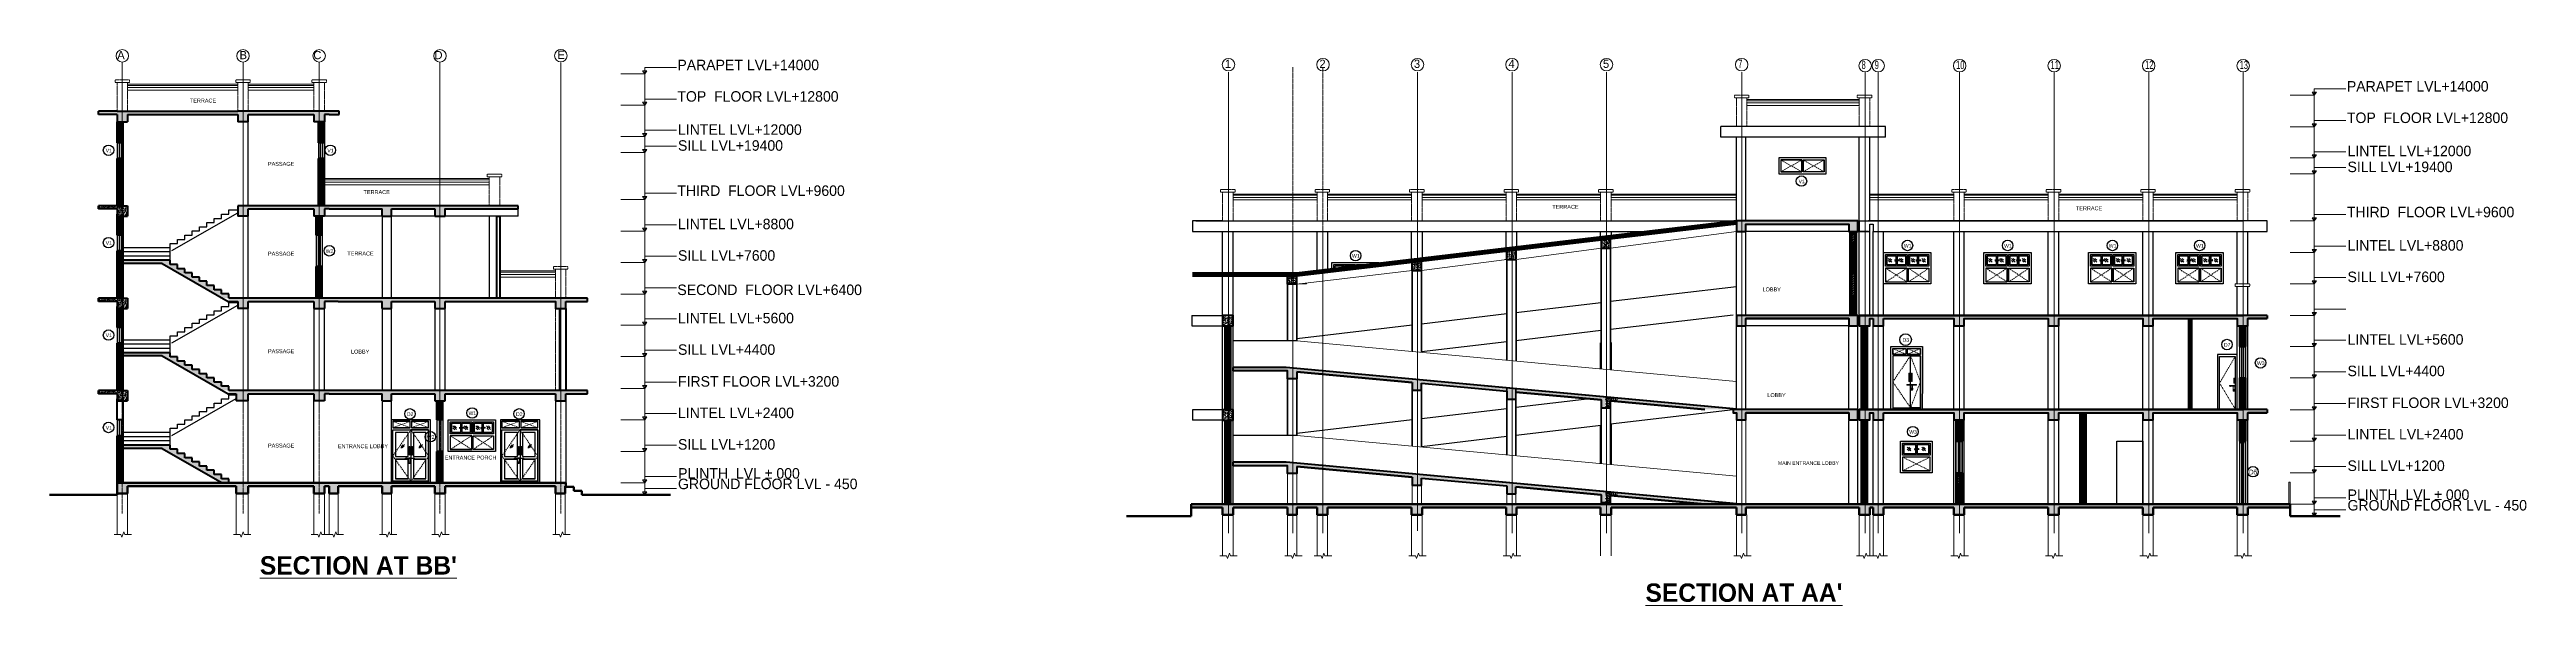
# Model space of a CAD drawing. Header units: inches. Extents: x -3071 to 2534411, y -17796 to 388172.
# Drawn here: x 1591175 to 1685518, y 161378 to 182574 of the extents above; entities that cross this region are included whole.
import ezdxf
from ezdxf.enums import TextEntityAlignment as Align

# ---------------------------------------------------------------- set-up
doc = ezdxf.new("R2010")
doc.units = ezdxf.units.IN
doc.header["$MEASUREMENT"] = 0
for name, pattern in [('ACAD_ISO08W100', [36, 24, -3, 6, -3]), ('Dash Space', [15, 6, -9]), ('DASHED', [0.75, 0.5, -0.25]), ('HIDDEN2', [0.1875, 0.125, -0.0625]), ('TRAZOS1', [0.15, 0.1, -0.05])]:
    doc.linetypes.add(name, pattern=pattern)
for name, color, linetype, lineweight in [('001-Archi- door window elevation', 92, 'Continuous', 25), ('001-Archi-hatch', 9, 'Continuous', 0), ('001-Archi-Opening Tags', 14, 'Continuous', 25), ('A .8 boundary line', 10, 'Continuous', 53), ('A 0.05 hatch', 252, 'Continuous', 5), ('A 0.13 IND DIM', 240, 'Continuous', 13), ('A 0.13 Text', 6, 'Continuous', 13), ('A 0.13 window elevation', 253, 'Continuous', 13), ('A 0.13parapet partition', 230, 'Continuous', 13), ('A 0.25 back line elevation', 20, 'Continuous', 25), ('A 0.35 front line elevation', 112, 'Continuous', 35), ('A 0.40 wall', 160, 'Continuous', 40), ('A 0.9 RAILING', 100, 'Continuous', 9), ('cen', 50, 'ACAD_ISO08W100', 5), ('DIM', 161, 'Continuous', 15), ('ele-1', 62, 'Continuous', 15), ('Grid Tag', 6, 'Continuous', 20), ('section ele', 112, 'Continuous', 20), ('text', 7, 'Continuous', 25)]:
    doc.layers.add(name, color=color, linetype=linetype, lineweight=lineweight)
doc.styles.add('AERIAL', font='arial.ttf', dxfattribs={"height": 10})
doc.styles.add('Archi 100', font='GOTHIC.TTF', dxfattribs={"height": 200})
doc.styles.add('CG', font='GOTHIC.TTF', dxfattribs={"height": 40})
doc.styles.get("Standard").update_dxf_attribs({"font": 'GOTHIC.TTF'})
pattern_1 = [(50, (-271992.36, 37502.61), (107.5890274, -9.4128202), [11.25, -123.75]), (355, (-271992.36, 37502.61), (-20.8127, 112.82882), [9, -99]), (100.4514445, (-271983.4, 37501.83), (86.776327, 103.4159986), [9.561029, -105.171317]), (46.1842, (-271992.36, 37532.61), (160.0862, -24.827892), [16.875, -185.625]), (96.6356355, (-271979.02, 37530.54), (140.199292, 146.11779), [14.341551, -157.757064]), (351.184164, (-271992.36, 37532.61), (140.199292, 146.11779), [13.5, -148.5]), (21, (-271977.36, 37525.11), (89.536058, -60.3928336), [11.25, -123.75]), (326, (-271977.36, 37525.11), (36.4973, 108.772507), [9, -99]), (71.451445, (-271969.9, 37520.08), (126.0333565, 48.379673), [9.5610285, -105.171317]), (37.5, (-271992.362, 37502.61), (1.8239783, 49.9340781), [0, -97.8, 0, -100.5, 0, -99.375]), (7.5, (-271992.36, 37502.61), (39.4604306, 59.1617568), [0, -57.3, 0, -95.55, 0, -37.875]), (327.5, (-272025.812, 37502.61), (80.0733654, -3.3832308), [0, -37.5, 0, -117, 0, -155.25]), (317.5, (-272040.81, 37502.61), (87.4779254, 15.0157473), [0, -48.75, 0, -77.7, 0, -110.25])]
pattern_2 = [(45, (1367283.02918, 50285.59537), (-0.08838834765, 0.08838834765), [])]
pattern_3 = [(50, (1367280.19, 46687.23), (107.589027, -9.41282), [11.25, -123.75]), (355, (1367280.19, 46687.23), (-20.8127, 112.82882), [9, -99]), (100.4514, (1367289.15, 46686.45), (86.776407, 103.41593), [9.56103, -105.171317]), (46.1842, (1367280.19, 46717.23), (160.08616, -24.82785), [16.875, -185.625]), (96.6356, (1367293.53, 46715.16), (140.199406, 146.11768), [14.34154, -157.75695]), (351.1842, (1367280.19, 46717.23), (140.19929, 146.11779), [13.5, -148.5]), (21, (1367295.19, 46709.73), (89.536058, -60.392834), [11.25, -123.75]), (326, (1367295.19, 46709.73), (36.4973, 108.772507), [9, -99]), (71.4514, (1367302.65, 46704.7), (126.033394, 48.379575), [9.56103, -105.171317]), (37.5, (1367280.19, 46687.23), (1.8239783, 49.934078), [0, -97.8, 0, -100.5, 0, -99.375]), (7.5, (1367280.19, 46687.23), (39.460431, 59.161757), [0, -57.3, 0, -95.55, 0, -37.875]), (327.5, (1367246.74, 46687.23), (80.0733654, -3.383231), [0, -37.5, 0, -117, 0, -155.25]), (317.5, (1367231.74, 46687.23), (87.477925, 15.015747), [0, -48.75, 0, -77.7, 0, -110.25])]
pattern_4 = [(50, (-378678.53, 3469.02), (107.5890274, -9.4128202), [11.25, -123.75]), (355, (-378678.53, 3469.02), (-20.8127, 112.82882), [9, -99]), (100.4514445, (-378669.56, 3468.24), (86.776327, 103.4159986), [9.561029, -105.171317]), (46.1842, (-378678.53, 3499.02), (160.0862, -24.827892), [16.875, -185.625]), (96.6356355, (-378665.19, 3496.95), (140.199292, 146.11779), [14.341551, -157.757064]), (351.184164, (-378678.53, 3499.02), (140.199292, 146.11779), [13.5, -148.5]), (21, (-378663.53, 3491.52), (89.536058, -60.3928336), [11.25, -123.75]), (326, (-378663.53, 3491.52), (36.4973, 108.772507), [9, -99]), (71.451445, (-378656.07, 3486.49), (126.0333565, 48.379673), [9.5610285, -105.171317]), (37.5, (-378678.53, 3469.022), (1.8239783, 49.9340781), [0, -97.8, 0, -100.5, 0, -99.375]), (7.5, (-378678.53, 3469.02), (39.4604306, 59.1617568), [0, -57.3, 0, -95.55, 0, -37.875]), (327.5, (-378711.98, 3469.02), (80.0733654, -3.38323076), [0, -37.5, 0, -117, 0, -155.25]), (317.5, (-378726.98, 3469.02), (87.4779254, 15.0157473), [0, -48.75, 0, -77.7, 0, -110.25])]
pattern_5 = [(50, (1367280.19, 50300.9), (107.589027, -9.41282), [11.25, -123.75]), (355, (1367280.19, 50300.9), (-20.8127, 112.82882), [9, -99]), (100.4514, (1367289.15, 50300.12), (86.776407, 103.41593), [9.56103, -105.171317]), (46.1842, (1367280.19, 50330.9), (160.08616, -24.82785), [16.875, -185.625]), (96.6356, (1367293.53, 50328.83), (140.199406, 146.11768), [14.34154, -157.75695]), (351.1842, (1367280.19, 50330.9), (140.19929, 146.11779), [13.5, -148.5]), (21, (1367295.19, 50323.4), (89.536058, -60.392834), [11.25, -123.75]), (326, (1367295.19, 50323.4), (36.4973, 108.772507), [9, -99]), (71.4514, (1367302.65, 50318.37), (126.033394, 48.379575), [9.56103, -105.171317]), (37.5, (1367280.19, 50300.903), (1.8239783, 49.934078), [0, -97.8, 0, -100.5, 0, -99.375]), (7.5, (1367280.19, 50300.903), (39.460431, 59.161757), [0, -57.3, 0, -95.55, 0, -37.875]), (327.5, (1367246.74, 50300.903), (80.0733654, -3.383231), [0, -37.5, 0, -117, 0, -155.25]), (317.5, (1367231.74, 50300.9), (87.477925, 15.015747), [0, -48.75, 0, -77.7, 0, -110.25])]

msp = doc.modelspace()

# ---------------------------------------------------------------- texts
at = {"layer": 'A 0.13 Text', "style": 'CG'}
for s, insert, char_height, width, attachment_point in [('PARAPET LVL+14000', (1615088.42, 181779.66), 400, 7513.9825, 7), ('PARAPET LVL+14000', (1678678.58, 180965.16), 400, 7513.9825, 7), ('TOP  FLOOR LVL+12800', (1615088.42, 180579.66), 400, 7513.9825, 7), ('LINTEL LVL+12000', (1615112.02, 179316.04), 400, 7513.9825, 7), ('TOP  FLOOR LVL+12800', (1678678.58, 179765.16), 400, 7513.9825, 7), ('SILL LVL+19400', (1615112.02, 178709.21), 400, 7513.9825, 7), ('LINTEL LVL+12000', (1678702.18, 178501.55), 400, 7513.9825, 7), ('THIRD  FLOOR LVL+9600', (1615088.42, 176986.49), 400, 7513.9825, 7), ('SILL LVL+19400', (1678702.18, 177894.71), 400, 7513.9825, 7), ('THIRD  FLOOR LVL+9600', (1678678.58, 176172), 400, 7513.9825, 7), ('LINTEL LVL+8800', (1615112.02, 175716.04), 400, 7513.9825, 7), ('SILL LVL+7600', (1615112.02, 174516.04), 400, 7513.9825, 7), ('LINTEL LVL+8800', (1678702.18, 174901.55), 400, 7513.9825, 7), ('SECOND  FLOOR LVL+6400', (1615088.42, 173207.95), 400, 7513.9825, 7), ('SILL LVL+7600', (1678702.18, 173701.55), 400, 7513.9825, 7), ('LINTEL LVL+5600', (1615112.02, 172129.71), 400, 7513.9825, 7), ('LINTEL LVL+5600', (1678702.18, 171315.22), 400, 7513.9825, 7), ('SILL LVL+4400', (1615112.02, 170929.71), 400, 7513.9825, 7), ('FIRST FLOOR LVL+3200', (1615112.02, 169716.04), 400, 7513.9825, 7), ('SILL LVL+4400', (1678702.18, 170115.22), 400, 7513.9825, 7), ('LINTEL LVL+2400', (1615112.02, 168516.04), 400, 7513.9825, 7), ('FIRST FLOOR LVL+3200', (1678702.18, 168901.55), 400, 7513.9825, 7), ('LINTEL LVL+2400', (1678702.18, 167701.55), 400, 7513.9825, 7), ('SILL LVL+1200', (1615112.02, 167316.04), 400, 7513.9825, 7), ('GROUND FLOOR LVL - 450', (1615112.02, 165808.53), 400, 7513.9825, 7), ('PLINTH  LVL %%P 000', (1615117.09, 166210.32), 400, 7513.9825, 7), ('SILL LVL+1200', (1678702.18, 166501.55), 400, 7513.9825, 7), ('GROUND FLOOR LVL - 450', (1678702.18, 164994.04), 400, 7513.9825, 7), ('PLINTH  LVL %%P 000', (1678707.25, 165395.83), 400, 7513.9825, 7), ("{\\fCentury Gothic|b1|i0|c0|p34;\\LSECTION AT BB'}", (1602938.84, 162903.26), 700, 13056.4847, 5), ("{\\fCentury Gothic|b1|i0|c0|p34;\\LSECTION AT AA'}", (1655713.95, 161863.42), 700, 13056.4847, 5)]:
    msp.add_mtext(s, dxfattribs=dict(at, insert=insert, char_height=char_height, width=width, attachment_point=attachment_point))
at = {"layer": 'text', "style": 'AERIAL'}
for s, p in [(' TERRACE', (1596460.68, 180551.08)), ('PASSAGE', (1599494.66, 178139.78)), (' TERRACE', (1603076.13, 177063.72)), ('TERRACE', (1648413.69, 176500.95)), ('TERRACE', (1668356.91, 176444.83)), ('PASSAGE', (1599494.66, 174715.77)), (' TERRACE', (1602460.83, 174721.71)), (' LOBBY', (1656363.2, 173353.45)), ('PASSAGE', (1599494.66, 170997.1)), (' LOBBY', (1602599.16, 170981.81)), (' LOBBY', (1656546.45, 169325.13)), ('PASSAGE', (1599494.66, 167401.45)), ('ENTRANCE LOBBY', (1602157.81, 167376.32)), ('ENTRANCE PORCH', (1606227.72, 166941.18))]:
    msp.add_text(s, height=150, rotation=360, dxfattribs=at).set_placement(p)
at = {"layer": 'text', "insert": (1657005.61, 166879.55), "char_height": 140, "width": 4127.4237, "attachment_point": 1, "style": 'AERIAL'}
msp.add_mtext('MAIN ENTRANCE LOBBY ', dxfattribs=at)

# ---------------------------------------------------------------- blocks, each defined once
blk = doc.blocks.new('window tag')
blk.add_circle((0, 0), 200)
at = {"style": 'Archi 100'}
blk.add_attdef('SYMBOL', text='', height=200, dxfattribs=at).set_placement((8, -10.5), align=Align.MIDDLE_CENTER)
at = {"style": 'Archi 100', "flags": 1}
for tag, p in [('WIDTH', (15, 174.5)), ('HEIGHT', (-4.5, -348.5))]:
    blk.add_attdef(tag, p, '', height=200, dxfattribs=at)
blk = doc.blocks.new('A$C41BE75F4')
for p, q in [((-112, 98), (-144, 98)), ((-144, 98), (-144, 81)), ((-112, 81), (-144, 81)), ((-101, 98), (-112, 98)), ((-101, 81), (-112, 81)), ((-90, 107), (-101, 107)), ((-101, 98), (-101, 107)), ((-101, 98), (-101, 81)), ((-101, 81), (-101, 73)), ((-101, 71), (-101, 73)), ((-90, 73), (-101, 73)), ((-90, 71), (-101, 71)), ((-90, 98), (-90, 107)), ((-78, 98), (-90, 98)), ((-90, 98), (-90, 81)), ((-78, 81), (-90, 81)), ((-90, 81), (-90, 73)), ((-90, 71), (-90, 73)), ((-3, 98), (-78, 98)), ((-3, 81), (-78, 81)), ((57, 104), (-3, 104)), ((-3, 98), (-3, 104)), ((-3, 81), (-3, 98)), ((-3, 75), (-3, 81)), ((0, 75), (-3, 75)), ((-3, 75), (-3, 75)), ((0, 75), (-3, 75)), ((0, -32), (0, 75)), ((0, 75), (0, 75)), ((54, 75), (0, 75)), ((54, -32), (54, 75)), ((57, 75), (54, 75)), ((54, 75), (54, 75)), ((57, 75), (54, 75)), ((57, 98), (57, 104)), ((64, 98), (57, 98)), ((57, 98), (57, 98)), ((57, 98), (57, 81)), ((64, 81), (57, 81)), ((57, 81), (57, 81)), ((57, 75), (57, 81)), ((57, 75), (57, 75)), ((75, 107), (64, 107)), ((64, 98), (64, 107)), ((64, 98), (64, 81)), ((64, 81), (64, 73)), ((64, 71), (64, 73)), ((75, 73), (64, 73)), ((75, 71), (64, 71)), ((75, 98), (75, 107)), ((87, 98), (75, 98)), ((75, 98), (75, 81)), ((87, 81), (75, 81)), ((75, 81), (75, 73)), ((75, 71), (75, 73)), ((169, 98), (87, 98)), ((169, 81), (87, 81)), ((181, 98), (169, 98)), ((181, 81), (169, 81)), ((192, 107), (181, 107)), ((181, 98), (181, 107)), ((181, 98), (181, 81)), ((181, 81), (181, 73)), ((181, 71), (181, 73)), ((192, 73), (181, 73)), ((192, 71), (181, 71)), ((192, 98), (192, 107)), ((203, 98), (192, 98)), ((192, 98), (192, 81)), ((203, 81), (192, 81)), ((192, 81), (192, 73)), ((192, 71), (192, 73)), ((219, 98), (203, 98)), ((219, 81), (203, 81)), ((219, 98), (219, 81)), ((-7, -39), (-5, -39)), ((-7, -39), (-7, -82)), ((-7, -82), (-5, -83)), ((-7, -82), (-5, -83)), ((-7, -82), (-7, -82)), ((-5, -39), (-3, -38)), ((-5, -83), (-3, -83)), ((-5, -83), (-3, -83)), ((-3, -38), (-2, -37)), ((-3, -83), (-2, -84)), ((-3, -83), (-2, -84)), ((-2, -37), (-1, -36)), ((-2, -84), (-1, -86)), ((-2, -84), (-1, -86)), ((-1, -36), (0, -34)), ((-1, -86), (0, -87)), ((-1, -86), (0, -88)), ((0, -34), (0, -32)), ((0, -87), (0, -89)), ((0, -87), (0, -88)), ((0, -88), (0, -89)), ((0, -89), (0, -89)), ((0, -89), (0, -89)), ((1, -96), (0, -89)), ((1, -96), (0, -89)), ((0, -89), (0, -89)), ((4, -103), (1, -96)), ((4, -103), (1, -96)), ((1, -96), (1, -96)), ((8, -109), (4, -103)), ((8, -109), (4, -103)), ((14, -113), (8, -109)), ((14, -113), (8, -109)), ((20, -116), (14, -113)), ((20, -116), (14, -113)), ((27, -117), (20, -116)), ((27, -116), (20, -116)), ((33, -44), (22, -44)), ((22, -63), (22, -44)), ((22, -77), (22, -63)), ((33, -77), (22, -77)), ((34, -116), (27, -117)), ((34, -116), (27, -116)), ((33, -44), (33, -63)), ((33, -63), (33, -77)), ((41, -113), (34, -116)), ((41, -113), (34, -116)), ((47, -109), (41, -113)), ((47, -109), (41, -113)), ((51, -103), (47, -109)), ((51, -103), (47, -109)), ((54, -96), (51, -103)), ((54, -96), (51, -103)), ((55, -34), (54, -32)), ((54, -89), (55, -87)), ((54, -89), (55, -88)), ((54, -89), (54, -89)), ((54, -89), (54, -89)), ((54, -89), (54, -96)), ((54, -89), (54, -89)), ((54, -89), (54, -96)), ((54, -96), (54, -96)), ((55, -36), (55, -34)), ((56, -37), (55, -36)), ((55, -86), (56, -84)), ((55, -86), (56, -84)), ((55, -87), (55, -86)), ((55, -88), (55, -86)), ((55, -87), (55, -88)), ((58, -38), (56, -37)), ((56, -84), (58, -83)), ((56, -84), (58, -83)), ((60, -39), (58, -38)), ((58, -83), (60, -83)), ((58, -83), (60, -83)), ((61, -39), (60, -39)), ((60, -83), (61, -82)), ((60, -83), (61, -82)), ((61, -39), (61, -82)), ((61, -82), (61, -82))]:
    blk.add_line(p, q)
blk = doc.blocks.new('ARROW')
at = {"layer": 'A 0.05 hatch'}
blk.add_hatch(color=256, dxfattribs=at).paths.add_polyline_path([(68954, 264593), (68874, 264593), (68954, 264478)])
for p, q in [((68954, 264718), (67749, 264718)), ((68954, 264478), (68874, 264593)), ((68954, 264478), (68954, 264718)), ((69034, 264593), (68954, 264478))]:
    blk.add_line(p, q)
at = {"elevation": 0}
blk.add_lwpolyline([(68874, 264593), (69034, 264593)], dxfattribs=at)
blk = doc.blocks.new('grid')
at = {"layer": 'Grid Tag', "linetype": 'Continuous', "ltscale": 30}
blk.add_circle((51, 48), 264, dxfattribs=at)
blk.add_attdef('GRID', (-143, -93), '', height=200)
blk = doc.blocks.new('post ele')
at = {"layer": 'A 0.13 window elevation', "linetype": 'DASHED', "ltscale": 0.005}
for points in [[(-182, 388), (368, 388), (368, 288), (-182, 288)], [(-107, 288), (293, 288), (293, -812), (-107, -812)]]:
    blk.add_lwpolyline(points, close=True, dxfattribs=at)
blk = doc.blocks.new('dw tag')
blk.add_circle((0, 0), 224)
at = {"style": 'Archi 100'}
blk.add_attdef('SYMBOL', text='', height=200, dxfattribs=at).set_placement((8, -10.5), align=Align.MIDDLE_CENTER)
at = {"style": 'Archi 100', "flags": 1}
for tag, p in [('WIDTH', (15, 174.5)), ('HEIGHT', (-4.5, -348.5))]:
    blk.add_attdef(tag, p, '', height=200, dxfattribs=at)
blk = doc.blocks.new('A$C42FF27C5')
for p, q in [((16, 17), (-16, 17)), ((-16, 17), (-16, 0)), ((16, 0), (-16, 0)), ((27, 17), (16, 17)), ((27, 0), (16, 0)), ((39, 26), (27, 26)), ((27, 17), (27, 26)), ((27, 17), (27, 0)), ((27, 0), (27, -8)), ((39, 17), (39, 26)), ((50, 17), (39, 17)), ((39, 17), (39, 0)), ((50, 0), (39, 0)), ((39, 0), (39, -8)), ((125, 17), (50, 17)), ((125, 0), (50, 0)), ((186, 23), (125, 23)), ((125, 17), (125, 23)), ((125, 0), (125, 17)), ((125, -6), (125, 0)), ((186, 17), (186, 23)), ((192, 17), (186, 17)), ((186, 17), (186, 17)), ((186, 17), (186, 0)), ((192, 0), (186, 0)), ((186, 0), (186, 0)), ((186, -6), (186, 0)), ((203, 26), (192, 26)), ((192, 17), (192, 26)), ((192, 17), (192, 0)), ((192, 0), (192, -8)), ((203, 17), (203, 26)), ((208, 17), (203, 17)), ((203, 17), (203, 0)), ((208, 0), (203, 0)), ((203, 0), (203, -8)), ((27, -10), (27, -8)), ((39, -8), (27, -8)), ((39, -10), (27, -10)), ((39, -10), (39, -8)), ((121, -120), (123, -120)), ((121, -120), (121, -163)), ((121, -163), (123, -164)), ((121, -163), (123, -164)), ((121, -163), (121, -163)), ((123, -120), (125, -119)), ((123, -164), (125, -164)), ((123, -164), (125, -164)), ((128, -6), (125, -6)), ((125, -6), (125, -6)), ((128, -6), (125, -6)), ((125, -119), (126, -118)), ((125, -164), (126, -165)), ((125, -164), (126, -165)), ((126, -118), (127, -117)), ((126, -165), (127, -167)), ((126, -165), (127, -167)), ((127, -117), (128, -115)), ((127, -167), (128, -169)), ((127, -167), (128, -169)), ((128, -114), (128, -6)), ((128, -6), (128, -6)), ((183, -6), (128, -6)), ((128, -115), (128, -114)), ((128, -169), (128, -170)), ((128, -169), (128, -170)), ((128, -169), (128, -169)), ((128, -170), (128, -170)), ((128, -170), (128, -170)), ((129, -177), (128, -170)), ((129, -177), (128, -170)), ((128, -170), (128, -170)), ((132, -184), (129, -177)), ((132, -184), (129, -177)), ((129, -177), (129, -177)), ((136, -190), (132, -184)), ((136, -190), (132, -184)), ((142, -194), (136, -190)), ((142, -194), (136, -190)), ((148, -197), (142, -194)), ((148, -197), (142, -194)), ((155, -198), (148, -197)), ((155, -198), (148, -197)), ((161, -125), (150, -125)), ((150, -144), (150, -125)), ((150, -159), (150, -144)), ((161, -159), (150, -159)), ((162, -197), (155, -198)), ((162, -197), (155, -198)), ((161, -125), (161, -144)), ((161, -144), (161, -159)), ((169, -194), (162, -197)), ((169, -194), (162, -197)), ((175, -190), (169, -194)), ((175, -190), (169, -194)), ((179, -184), (175, -190)), ((179, -184), (175, -190)), ((182, -177), (179, -184)), ((182, -177), (179, -184)), ((183, -170), (182, -177)), ((183, -170), (182, -177)), ((182, -177), (182, -177)), ((183, -114), (183, -6)), ((186, -6), (183, -6)), ((183, -6), (183, -6)), ((186, -6), (183, -6)), ((183, -115), (183, -114)), ((184, -117), (183, -115)), ((183, -169), (184, -167)), ((183, -169), (184, -167)), ((183, -170), (183, -169)), ((183, -170), (183, -169)), ((183, -169), (183, -169)), ((183, -170), (183, -170)), ((183, -170), (183, -170)), ((183, -170), (183, -170)), ((185, -118), (184, -117)), ((184, -167), (185, -165)), ((184, -167), (185, -165)), ((186, -119), (185, -118)), ((185, -165), (186, -164)), ((185, -165), (186, -164)), ((186, -6), (186, -6)), ((188, -120), (186, -119)), ((186, -164), (188, -164)), ((186, -164), (188, -164)), ((189, -120), (188, -120)), ((188, -164), (189, -163)), ((188, -164), (189, -163)), ((189, -120), (189, -163)), ((189, -163), (189, -163)), ((192, -10), (192, -8)), ((203, -8), (192, -8)), ((203, -10), (192, -10)), ((203, -10), (203, -8))]:
    blk.add_line(p, q)

# ---------------------------------------------------------------- hatches: boundary and pattern name
at = {"layer": '001-Archi-hatch'}
h = msp.add_hatch(color=256, dxfattribs=at)
h.dxf.hatch_style = 1
h.set_gradient(color1=(51, 51, 51), tint=1, name='CYLINDER')
edge = h.paths.add_edge_path()
edge.add_arc((1662008.51, 170224.9), 12.5, 0, 180, ccw=False)
edge.add_line((1662021.01, 170224.9), (1662021.01, 169924.9))
edge.add_arc((1662008.51, 169924.9), 12.5, -180, 0, ccw=False)
edge.add_line((1661996.01, 169924.9), (1661996.01, 170224.9))
h = msp.add_hatch(color=256, dxfattribs=at)
h.dxf.hatch_style = 1
h.set_gradient(color1=(51, 51, 51), tint=1, name='CYLINDER')
edge = h.paths.add_edge_path()
edge.add_arc((1662108.51, 170224.9), 12.5, 0, 180)
edge.add_line((1662096.01, 170224.9), (1662096.01, 169924.9))
edge.add_arc((1662108.51, 169924.9), 12.5, 180, 360)
edge.add_line((1662121.01, 169924.9), (1662121.01, 170224.9))
h = msp.add_hatch(color=256, dxfattribs=at)
h.dxf.hatch_style = 1
h.set_gradient(color1=(51, 51, 51), tint=1, name='CYLINDER')
edge = h.paths.add_edge_path()
edge.add_arc((1604888.48, 167425.72), 12.5, 0, 180, ccw=False)
edge.add_line((1604900.98, 167425.72), (1604900.98, 167125.72))
edge.add_arc((1604888.48, 167125.72), 12.5, -180, 0, ccw=False)
edge.add_line((1604875.98, 167125.72), (1604875.98, 167425.72))
h = msp.add_hatch(color=256, dxfattribs=at)
h.dxf.hatch_style = 1
h.set_gradient(color1=(51, 51, 51), tint=1, name='CYLINDER')
edge = h.paths.add_edge_path()
edge.add_arc((1604988.48, 167425.72), 12.5, 0, 180)
edge.add_line((1604975.98, 167425.72), (1604975.98, 167125.72))
edge.add_arc((1604988.48, 167125.72), 12.5, 180, 360)
edge.add_line((1605000.98, 167125.72), (1605000.98, 167425.72))
h = msp.add_hatch(color=256, dxfattribs=at)
h.dxf.hatch_style = 1
h.set_gradient(color1=(51, 51, 51), tint=1, name='CYLINDER')
edge = h.paths.add_edge_path()
edge.add_arc((1609045.43, 167425.72), 12.5, 0, 180, ccw=False)
edge.add_line((1609057.93, 167425.72), (1609057.93, 167125.72))
edge.add_arc((1609045.43, 167125.72), 12.5, -180, 0, ccw=False)
edge.add_line((1609032.93, 167125.72), (1609032.93, 167425.72))
h = msp.add_hatch(color=256, dxfattribs=at)
h.dxf.hatch_style = 1
h.set_gradient(color1=(51, 51, 51), tint=1, name='CYLINDER')
edge = h.paths.add_edge_path()
edge.add_arc((1609145.43, 167425.72), 12.5, 0, 180)
edge.add_line((1609132.93, 167425.72), (1609132.93, 167125.72))
edge.add_arc((1609145.43, 167125.72), 12.5, 180, 360)
edge.add_line((1609157.93, 167125.72), (1609157.93, 167425.72))
h = msp.add_hatch(dxfattribs=at)
h.set_pattern_fill('ANSI31', color=256, scale=10, angle=45)
h.set_pattern_definition([(90, (1438390.403, 192895.8958), (-1.25, 2e-16), [])])
h.paths.add_polyline_path([(1604251.48, 166102.68), (1605613.48, 166102.68), (1605613.48, 166112.68), (1604251.48, 166112.68)])
h = msp.add_hatch(dxfattribs=at)
h.set_pattern_fill('ANSI31', color=256, scale=10, angle=45)
h.set_pattern_definition([(90, (1442547.353, 192895.896), (-1.25, 2e-16), [])])
h.paths.add_polyline_path([(1608408.43, 166102.68), (1609770.43, 166102.68), (1609770.43, 166112.68), (1608408.43, 166112.68)])
at = {"layer": 'A 0.05 hatch'}
h = msp.add_hatch(dxfattribs=at)
h.set_pattern_fill('AR-CONC', color=256, scale=15, style=0)
h.set_pattern_definition(pattern_1)
h.paths.add_polyline_path([(1593036.03, 180219.66), (1602208.93, 180219.66), (1602208.93, 180094.66), (1601644.87, 180094.66), (1601644.87, 179819.66), (1601244.87, 179819.66), (1601244.87, 180094.66), (1598744.87, 180094.66), (1598744.87, 179818.75), (1598344.87, 179818.75), (1598344.87, 180094.66), (1594144.87, 180094.66), (1594144.87, 179818.75), (1593744.87, 179819.66), (1593744.87, 180094.66), (1593036.03, 180094.66)])
h = msp.add_hatch(dxfattribs=at)
h.set_pattern_fill('STEEL', color=256, scale=500, style=0)
h.set_pattern_definition([(45, (1325086.22, 59146.136), (-44.194174, 44.194174), []), (45, (1325086.22, 59177.386), (-44.194174, 44.194174), [])])
h.paths.add_polyline_path([(1593744.87, 179019.66), (1593974.87, 179019.66), (1593974.86, 179818.75), (1593744.86, 179818.75)])
h = msp.add_hatch(dxfattribs=at)
h.set_pattern_fill('STEEL', color=256, scale=500, style=0)
h.set_pattern_definition([(45, (1332756.22, 59146.136), (-44.194174, 44.194174), []), (45, (1332756.22, 59177.386), (-44.194174, 44.194174), [])])
h.paths.add_polyline_path([(1601414.87, 179019.66), (1601644.87, 179019.66), (1601644.86, 179818.75), (1601414.86, 179818.75)])
h = msp.add_hatch(dxfattribs=at)
h.set_pattern_fill('STEEL', color=256, scale=500, style=0)
h.set_pattern_definition([(45, (1325086.22, 57225.54), (-44.194174, 44.194174), []), (45, (1325086.22, 57256.79), (-44.194174, 44.194174), [])])
h.paths.add_polyline_path([(1593744.86, 176619.66), (1593974.86, 176619.66), (1593974.86, 178419.66), (1593744.86, 178419.66)])
h = msp.add_hatch(dxfattribs=at)
h.set_pattern_fill('STEEL', color=256, scale=500, style=0)
h.set_pattern_definition([(45, (1332756.22, 57745.95), (-44.194174, 44.194174), []), (45, (1332756.22, 57777.2), (-44.194174, 44.194174), [])])
h.paths.add_polyline_path([(1601414.86, 176619.66), (1601644.86, 176619.66), (1601644.86, 178418.57), (1601414.86, 178418.57)])
h = msp.add_hatch(dxfattribs=at)
h.set_pattern_fill('AR-CONC', color=256, scale=15, style=0)
h.set_pattern_definition(pattern_1)
h.paths.add_polyline_path([(1593036.03, 176619.66), (1594144.87, 176619.66), (1594144.87, 176218.75), (1593744.87, 176218.75), (1593744.87, 176494.66), (1593036.03, 176494.66)])
h = msp.add_hatch(dxfattribs=at)
h.set_pattern_fill('AR-CONC', color=256, scale=15, style=0)
h.set_pattern_definition(pattern_1)
h.paths.add_polyline_path([(1598344.87, 176619.66), (1609019.09, 176620.01), (1609019.09, 176495.01), (1606244.83, 176494.83), (1606244.83, 176218.97), (1605844.83, 176218.97), (1605844.83, 176494.85), (1604194.84, 176494.76), (1604194.84, 176219.19), (1603844.84, 176219.19), (1603844.84, 176494.76), (1601644.87, 176494.66), (1601644.91, 176218.75), (1601244.87, 176218.75), (1601244.87, 176494.66), (1598744.87, 176494.66), (1598744.87, 176218.75), (1598344.87, 176218.75)])
h = msp.add_hatch(dxfattribs=at)
h.set_pattern_fill('STEEL', color=256, scale=500, style=0)
h.set_pattern_definition([(45, (1325086.22, 55544.9), (-44.194174, 44.194174), []), (45, (1325086.22, 55576.15), (-44.194174, 44.194174), [])])
h.paths.add_polyline_path([(1593744.87, 175495.69), (1593974.87, 175495.69), (1593974.86, 176217.52), (1593744.86, 176217.52)])
h = msp.add_hatch(dxfattribs=at)
h.set_pattern_fill('STEEL', color=256, scale=500, style=0)
h.set_pattern_definition([(45, (1332671.22, 55546.136), (-44.194174, 44.194174), []), (45, (1332671.22, 55577.386), (-44.194174, 44.194174), [])])
h.paths.add_polyline_path([(1601329.87, 175496.92), (1601559.87, 175496.92), (1601559.87, 176218.75), (1601329.87, 176218.75)])
h = msp.add_hatch(dxfattribs=at)
h.set_pattern_fill('AR-CONC', color=256, scale=15)
h.set_pattern_definition([(50, (187779.39, 63704.39), (107.5890274, -9.41282), [11.25, -123.75]), (355, (187779.39, 63704.39), (-20.8127, 112.82882), [9, -99]), (100.4514445, (187788.36, 63703.61), (86.776327, 103.415999), [9.561029, -105.171317]), (46.1842, (187779.39, 63734.39), (160.0862, -24.827892), [16.875, -185.625]), (96.635635, (187792.73, 63732.32), (140.199292, 146.11779), [14.341551, -157.757064]), (351.184164, (187779.4, 63734.39), (140.199292, 146.11779), [13.5, -148.5]), (21, (187794.39, 63726.89), (89.536058, -60.3928336), [11.25, -123.75]), (326, (187794.39, 63726.89), (36.4973, 108.772507), [9, -99]), (71.451445, (187801.85, 63721.86), (126.0333565, 48.379673), [9.5610285, -105.171317]), (37.5, (187779.393, 63704.39), (1.8239783, 49.9340781), [0, -97.8, 0, -100.5, 0, -99.375]), (7.5, (187779.393, 63704.39), (39.4604306, 59.1617568), [0, -57.3, 0, -95.55, 0, -37.875]), (327.5, (187745.943, 63704.39), (80.0733654, -3.3832308), [0, -37.5, 0, -117, 0, -155.25]), (317.5, (187730.94, 63704.39), (87.4779254, 15.0157473), [0, -48.75, 0, -77.7, 0, -110.25])])
h.paths.add_polyline_path([(1660053.74, 172438.18), (1655428.84, 172438.18), (1655428.84, 172313.18), (1655428.84, 172313.18), (1655429.06, 172038.18), (1655778.84, 172038.18), (1655778.84, 172313.18), (1659704.06, 172313.18), (1659704.06, 172038.18), (1660053.84, 172038.18), (1660053.84, 172313.18), (1660053.84, 172325.41), (1660053.74, 172325.41)])
h.paths.add_polyline_path([(1660054.07, 176037.88), (1655429.29, 176038.18), (1655429.29, 175638.18), (1655779.29, 175638.18), (1655779.29, 175913.18), (1659704.29, 175913.18), (1659704.29, 175637.88), (1660054.07, 175637.88)])
h = msp.add_hatch(dxfattribs=at)
h.set_pattern_fill('STEEL', color=256, scale=500, style=0)
h.set_pattern_definition([(45, (1391105.295, 53886.92), (-44.194174, 44.194174), []), (45, (1391105.295, 53918.17), (-44.194174, 44.194174), [])])
h.paths.add_polyline_path([(1659763.94, 172437.87), (1659993.94, 172437.87), (1659993.94, 175637.87), (1659763.94, 175637.87)])
h = msp.add_hatch(dxfattribs=at)
h.set_pattern_fill('STEEL', color=256, scale=500, style=0)
h.set_pattern_definition([(45, (1325086.22, 54224.305), (-44.194174, 44.194174), []), (45, (1325086.22, 54255.555), (-44.194174, 44.194174), [])])
h.paths.add_polyline_path([(1593744.86, 173096.92), (1593974.86, 173096.92), (1593974.86, 174896.92), (1593744.86, 174896.92)])
h = msp.add_hatch(dxfattribs=at)
h.set_pattern_fill('AR-CONC', color=256, scale=15, style=0)
h.set_pattern_definition(pattern_1)
h.paths.add_polyline_path([(1593974.87, 174536.92), (1595773.62, 174536.92), (1595773.62, 174376.92), (1596052.62, 174376.92), (1596052.62, 174216.92), (1596331.62, 174216.92), (1596331.62, 174056.92), (1596610.62, 174056.92), (1596610.62, 173896.92), (1596889.62, 173896.92), (1596889.62, 173736.92), (1597168.62, 173736.92), (1597168.62, 173576.92), (1597447.62, 173576.92), (1597447.62, 173416.92), (1597726.62, 173416.92), (1597726.62, 173256.92), (1598005.62, 173256.92), (1598005.62, 173096.92), (1597754.35, 173096.92), (1595461.32, 174411.92), (1593974.87, 174411.92)])
h = msp.add_hatch(dxfattribs=at)
h.set_pattern_fill('AR-CONC', color=256, scale=15, style=0)
h.set_pattern_definition(pattern_4)
h.paths.add_polyline_path([(1646682.01, 174875.57), (1647031.98, 174917.04), (1647031.68, 174573.47), (1646682.01, 174573.47)])
h = msp.add_hatch(dxfattribs=at)
h.set_pattern_fill('AR-CONC', color=256, scale=15, style=0)
h.set_pattern_definition(pattern_4)
h.paths.add_polyline_path([(1650281.68, 175302.2), (1650631.68, 175343.69), (1650631.68, 175000.1), (1650281.35, 175000.1)])
h = msp.add_hatch(dxfattribs=at)
h.set_pattern_fill('STEEL', color=256, scale=500, style=0)
h.set_pattern_definition([(45, (1332671.22, 53625.54), (-44.194174, 44.194174), []), (45, (1332671.22, 53656.79), (-44.194174, 44.194174), [])])
h.paths.add_polyline_path([(1601329.87, 173098.15), (1601559.87, 173098.15), (1601559.87, 174298.15), (1601329.87, 174298.15)])
h = msp.add_hatch(dxfattribs=at)
h.set_pattern_fill('AR-CONC', color=256, scale=15, style=0)
h.set_pattern_definition(pattern_4)
h.paths.add_polyline_path([(1638333.33, 173927.38), (1638681.89, 173927.38), (1638681.89, 173627.38), (1638331.67, 173629.32)])
h = msp.add_hatch(dxfattribs=at)
h.set_pattern_fill('AR-CONC', color=256, scale=15, style=0)
h.set_pattern_definition(pattern_4)
h.paths.add_polyline_path([(1643081.68, 174448.85), (1643432.03, 174490.37), (1643431.68, 174146.75), (1643081.68, 174146.75)])
h = msp.add_hatch(dxfattribs=at)
h.set_pattern_fill('AR-CONC', color=256, scale=15, style=0)
h.set_pattern_definition([(50, (-271992.36, 33979.87), (107.5890274, -9.4128202), [11.25, -123.75]), (355, (-271992.36, 33979.87), (-20.8127, 112.82882), [9, -99]), (100.4514445, (-271983.4, 33979.09), (86.776327, 103.4159986), [9.561029, -105.171317]), (46.1842, (-271992.36, 34009.87), (160.0862, -24.827892), [16.875, -185.625]), (96.6356355, (-271979.02, 34007.8), (140.199292, 146.11779), [14.341551, -157.757064]), (351.184164, (-271992.36, 34009.87), (140.199292, 146.11779), [13.5, -148.5]), (21, (-271977.36, 34002.37), (89.536058, -60.3928336), [11.25, -123.75]), (326, (-271977.36, 34002.37), (36.4973, 108.772507), [9, -99]), (71.451445, (-271969.9, 33997.34), (126.0333565, 48.379673), [9.5610285, -105.171317]), (37.5, (-271992.362, 33979.87), (1.8239783, 49.9340781), [0, -97.8, 0, -100.5, 0, -99.375]), (7.5, (-271992.36, 33979.87), (39.4604306, 59.1617568), [0, -57.3, 0, -95.55, 0, -37.875]), (327.5, (-272025.812, 33979.87), (80.0733654, -3.3832308), [0, -37.5, 0, -117, 0, -155.25]), (317.5, (-272040.81, 33979.87), (87.4779254, 15.0157473), [0, -48.75, 0, -77.7, 0, -110.25])])
h.paths.add_polyline_path([(1593036.03, 173096.92), (1594144.87, 173096.92), (1594144.87, 172696.01), (1593744.87, 172696.01), (1593744.87, 172971.92), (1593036.03, 172971.92)])
h = msp.add_hatch(dxfattribs=at)
h.set_pattern_fill('STEEL', color=256, scale=500, style=0)
h.set_pattern_definition([(45, (1325086.22, 52023.4), (-44.194174, 44.194174), []), (45, (1325086.22, 52054.65), (-44.194174, 44.194174), [])])
h.paths.add_polyline_path([(1593744.87, 171974.18), (1593974.87, 171974.18), (1593974.86, 172696.01), (1593744.86, 172696.01)])
h = msp.add_hatch(dxfattribs=at)
h.set_pattern_fill('AR-CONC', color=256, scale=15, style=0)
h.set_pattern_definition(pattern_1)
h.paths.add_polyline_path([(1598005.62, 173096.92), (1611659.86, 173096.92), (1611659.86, 172971.92), (1610846.1, 172971.92), (1610846.1, 172696.65), (1610444.92, 172696.56), (1610444.92, 172971.92), (1606244.86, 172971.92), (1606244.86, 172696.01), (1605844.86, 172696.01), (1605844.86, 172971.92), (1604194.87, 172971.92), (1604194.87, 172696.01), (1603844.87, 172696.01), (1603844.87, 172971.92), (1602169.88, 172971.92), (1601819.88, 172971.92), (1601644.87, 172971.92), (1601644.87, 172696.01), (1601244.87, 172696.01), (1601244.87, 172971.92), (1598744.87, 172971.92), (1598744.87, 172696.01), (1598344.87, 172696.01), (1598344.87, 172971.92), (1597972.32, 172971.92)])
h = msp.add_hatch(dxfattribs=at)
h.set_pattern_fill('AR-CONC', color=256, scale=15, style=0)
h.set_pattern_definition([(50, (-381115.01, 1925.79), (107.5890274, -9.4128202), [11.25, -123.75]), (355, (-381115.01, 1925.79), (-20.8127, 112.82882), [9, -99]), (100.4514445, (-381106.04, 1925), (86.776327, 103.4159986), [9.561029, -105.171317]), (46.1842, (-381115.01, 1955.79), (160.0862, -24.827892), [16.875, -185.625]), (96.6356355, (-381101.67, 1953.72), (140.199292, 146.11779), [14.341551, -157.757064]), (351.184164, (-381115, 1955.79), (140.199292, 146.11779), [13.5, -148.5]), (21, (-381100.01, 1948.29), (89.536058, -60.3928336), [11.25, -123.75]), (326, (-381100.01, 1948.29), (36.4973, 108.772507), [9, -99]), (71.451445, (-381092.55, 1943.25), (126.0333565, 48.379673), [9.5610285, -105.171317]), (37.5, (-381115.007, 1925.787), (1.8239783, 49.9340781), [0, -97.8, 0, -100.5, 0, -99.375]), (7.5, (-381115.01, 1925.787), (39.4604306, 59.1617568), [0, -57.3, 0, -95.55, 0, -37.875]), (327.5, (-381148.457, 1925.787), (80.0733654, -3.3832308), [0, -37.5, 0, -117, 0, -155.25]), (317.5, (-381163.46, 1925.79), (87.4779254, 15.0157473), [0, -48.75, 0, -77.7, 0, -110.25])])
h.paths.add_polyline_path([(1635896.85, 172384.14), (1636245.42, 172384.14), (1636245.42, 172084.14), (1635895.2, 172086.09)])
h = msp.add_hatch(dxfattribs=at)
h.set_pattern_fill('STEEL', color=256, scale=500, style=0)
h.set_pattern_definition([(45, (1367280.19, 50287.23), (-44.194174, 44.194174), []), (45, (1367280.19, 50318.48), (-44.194174, 44.194174), [])])
h.paths.add_polyline_path([(1635938.84, 168838.18), (1636168.84, 168838.18), (1636168.84, 172038.18), (1635938.84, 172038.18)])
h = msp.add_hatch(dxfattribs=at)
h.set_pattern_fill('AR-CONC', color=256, scale=15, style=0)
h.set_pattern_definition([(50, (-378681.37, -131.29), (107.5890274, -9.4128202), [11.25, -123.75]), (355, (-378681.37, -131.29), (-20.8127, 112.82882), [9, -99]), (100.4514445, (-378672.4, -132.07), (86.776327, 103.4159986), [9.561029, -105.171317]), (46.1842, (-378681.37, -101.29), (160.0862, -24.827892), [16.875, -185.625]), (96.6356355, (-378668.03, -103.36), (140.199292, 146.11779), [14.341551, -157.757064]), (351.184164, (-378681.37, -101.29), (140.199292, 146.11779), [13.5, -148.5]), (21, (-378666.37, -108.79), (89.536058, -60.3928336), [11.25, -123.75]), (326, (-378666.37, -108.79), (36.4973, 108.772507), [9, -99]), (71.451445, (-378658.91, -113.82), (126.0333565, 48.379673), [9.5610285, -105.171317]), (37.5, (-378681.37, -131.287), (1.8239783, 49.9340781), [0, -97.8, 0, -100.5, 0, -99.375]), (7.5, (-378681.37, -131.287), (39.4604306, 59.1617568), [0, -57.3, 0, -95.55, 0, -37.875]), (327.5, (-378714.82, -131.287), (80.0733654, -3.38323076), [0, -37.5, 0, -117, 0, -155.25]), (317.5, (-378729.82, -131.29), (87.4779254, 15.0157473), [0, -48.75, 0, -77.7, 0, -110.25])])
edge = h.paths.add_edge_path()
edge.add_line((1660103.84, 172438.18), (1675644.06, 172438.18))
edge.add_line((1675644.06, 172438.18), (1675644.06, 172313.18))
edge.add_line((1675644.06, 172313.18), (1674904.06, 172313.18))
edge.add_line((1674904.06, 172313.18), (1674904.06, 172038.18))
edge.add_line((1674904.06, 172038.18), (1674504.06, 172038.18))
edge.add_line((1674504.06, 172038.18), (1674504.06, 172313.18))
edge.add_line((1674504.06, 172313.18), (1671304.01, 172313.18))
edge.add_line((1671304.01, 172313.18), (1671304.04, 172038.18))
edge.add_line((1671304.04, 172038.18), (1670909.01, 172038.14))
edge.add_line((1670909.01, 172038.14), (1670909.01, 172313.18))
edge.add_line((1670909.01, 172313.18), (1667704.01, 172313.18))
edge.add_line((1667704.01, 172313.18), (1667704.01, 172038.18))
edge.add_line((1667704.01, 172038.18), (1667304.06, 172038.18))
edge.add_line((1667304.06, 172038.18), (1667304.06, 172313.18))
edge.add_line((1667304.06, 172313.18), (1664104.06, 172313.18))
edge.add_line((1664104.06, 172313.18), (1664104.06, 172038.18))
edge.add_line((1664104.06, 172038.18), (1663704.06, 172038.18))
edge.add_line((1663704.06, 172038.18), (1663704.06, 172313.18))
edge.add_line((1663704.06, 172313.18), (1661028.84, 172313.18))
edge.add_line((1661028.84, 172313.18), (1661028.84, 172038.18))
edge.add_line((1661028.84, 172038.18), (1660628.84, 172038.18))
edge.add_line((1660628.84, 172038.18), (1660628.84, 172313.18))
edge.add_line((1660628.84, 172313.18), (1660504.06, 172313.18))
edge.add_line((1660504.06, 172313.18), (1660504.09, 172038.18))
edge.add_line((1660504.09, 172038.18), (1660104.18, 172037.84))
edge.add_line((1660104.18, 172037.84), (1660104.18, 172438.18))
h = msp.add_hatch(dxfattribs=at)
h.set_pattern_fill('STEEL', color=256, scale=500, style=0)
h.set_pattern_definition([(45, (1391530.23, 50287.194), (-44.194174, 44.194174), []), (45, (1391530.23, 50318.444), (-44.194174, 44.194174), [])])
h.paths.add_polyline_path([(1660188.88, 168838.14), (1660418.88, 168838.14), (1660418.88, 172038.14), (1660188.88, 172038.14)])
h = msp.add_hatch(dxfattribs=at)
h.set_pattern_fill('STEEL', color=256, scale=500)
h.set_pattern_definition([(45, (187779.39, 63704.39), (-44.1941738, 44.1941738), []), (45, (187779.39, 63735.64), (-44.1941738, 44.1941738), [])])
h.paths.add_polyline_path([(1674588.88, 171251.85), (1674818.88, 171251.85), (1674819.06, 172038.18), (1674589.06, 172038.18)])
h.paths.add_polyline_path([(1672652.06, 172313.18), (1672762.06, 172313.18), (1672762.06, 168851.85), (1672652.06, 168851.85)])
h = msp.add_hatch(dxfattribs=at)
h.set_pattern_fill('STEEL', color=256, scale=500, style=0)
h.set_pattern_definition([(45, (1325086.22, 50702.8), (-44.194174, 44.194174), []), (45, (1325086.22, 50734.05), (-44.194174, 44.194174), [])])
h.paths.add_polyline_path([(1593744.86, 169575.41), (1593974.86, 169575.41), (1593974.86, 171375.41), (1593744.86, 171375.41)])
h = msp.add_hatch(dxfattribs=at)
h.set_pattern_fill('AR-CONC', color=256, scale=15, style=0)
h.set_pattern_definition([(50, (-271992.36, 41025.35), (107.5890274, -9.4128202), [11.25, -123.75]), (355, (-271992.36, 41025.35), (-20.8127, 112.82882), [9, -99]), (100.4514445, (-271983.4, 41024.56), (86.776327, 103.4159986), [9.561029, -105.171317]), (46.1842, (-271992.36, 41055.35), (160.0862, -24.827892), [16.875, -185.625]), (96.6356355, (-271979.02, 41053.28), (140.199292, 146.11779), [14.341551, -157.757064]), (351.184164, (-271992.36, 41055.35), (140.199292, 146.11779), [13.5, -148.5]), (21, (-271977.36, 41047.85), (89.536058, -60.3928336), [11.25, -123.75]), (326, (-271977.36, 41047.85), (36.4973, 108.772507), [9, -99]), (71.451445, (-271969.9, 41042.81), (126.0333565, 48.379673), [9.5610285, -105.171317]), (37.5, (-271992.362, 41025.347), (1.8239783, 49.9340781), [0, -97.8, 0, -100.5, 0, -99.375]), (7.5, (-271992.36, 41025.347), (39.4604306, 59.1617568), [0, -57.3, 0, -95.55, 0, -37.875]), (327.5, (-272025.812, 41025.347), (80.0733654, -3.3832308), [0, -37.5, 0, -117, 0, -155.25]), (317.5, (-272040.81, 41025.35), (87.4779254, 15.0157473), [0, -48.75, 0, -77.7, 0, -110.25])])
h.paths.add_polyline_path([(1593974.87, 171015.41), (1595773.62, 171015.41), (1595773.62, 170855.41), (1596052.62, 170855.41), (1596052.62, 170695.41), (1596331.62, 170695.41), (1596331.62, 170535.41), (1596610.62, 170535.41), (1596610.62, 170375.41), (1596889.62, 170375.41), (1596889.62, 170215.41), (1597168.62, 170215.41), (1597168.62, 170055.41), (1597447.62, 170055.41), (1597447.62, 169895.41), (1597726.62, 169895.41), (1597726.62, 169735.41), (1598005.62, 169735.41), (1598005.62, 169575.41), (1597754.35, 169575.41), (1595461.32, 170890.41), (1593974.87, 170890.41)])
h = msp.add_hatch(dxfattribs=at)
h.set_pattern_fill('AR-CONC', color=256, scale=15, style=0)
h.set_pattern_definition(pattern_5)
h.paths.add_polyline_path([(1643241.84, 169992.32), (1638271.7, 170451.85), (1636253.84, 170451.85), (1636253.84, 170326.85), (1638265.94, 170326.85), (1638329.05, 170321.02), (1638329.05, 170021.04), (1638678.83, 170021.04), (1638679.05, 170288.66), (1643079.06, 169881.84), (1643079.06, 169581.86), (1643241.84, 169581.86)])
h = msp.add_hatch(dxfattribs=at)
h.set_pattern_fill('AR-CONC', color=256, scale=15, style=0)
h.set_pattern_definition(pattern_5)
h.paths.add_polyline_path([(1643241.84, 169581.86), (1643428.84, 169581.86), (1643429.06, 169849.48), (1646679.17, 169548.98), (1646679.06, 169248.98), (1646841.84, 169248.98), (1646841.84, 169659.47), (1643241.84, 169992.32)])
h = msp.add_hatch(dxfattribs=at)
h.set_pattern_fill('STEEL', color=256, scale=500, style=0)
h.set_pattern_definition([(45, (1405930.23, 48300.9), (-44.194174, 44.194174), []), (45, (1405930.23, 48332.15), (-44.194174, 44.194174), [])])
h.paths.add_polyline_path([(1674588.88, 168851.85), (1674818.88, 168851.85), (1674818.88, 170051.85), (1674588.88, 170051.85)])
h = msp.add_hatch(dxfattribs=at)
h.set_pattern_fill('AR-CONC', color=256, scale=15, style=0)
h.set_pattern_definition([(50, (-271992.36, 30458.37), (107.5890274, -9.4128202), [11.25, -123.75]), (355, (-271992.36, 30458.37), (-20.8127, 112.82882), [9, -99]), (100.4514445, (-271983.4, 30457.58), (86.776327, 103.4159986), [9.561029, -105.171317]), (46.1842, (-271992.36, 30488.37), (160.0862, -24.827892), [16.875, -185.625]), (96.6356355, (-271979.02, 30486.3), (140.199292, 146.11779), [14.341551, -157.757064]), (351.184164, (-271992.36, 30488.37), (140.199292, 146.11779), [13.5, -148.5]), (21, (-271977.36, 30480.87), (89.536058, -60.3928336), [11.25, -123.75]), (326, (-271977.36, 30480.87), (36.4973, 108.772507), [9, -99]), (71.451445, (-271969.9, 30475.83), (126.0333565, 48.379673), [9.5610285, -105.171317]), (37.5, (-271992.362, 30458.367), (1.8239783, 49.9340781), [0, -97.8, 0, -100.5, 0, -99.375]), (7.5, (-271992.36, 30458.367), (39.4604306, 59.1617568), [0, -57.3, 0, -95.55, 0, -37.875]), (327.5, (-272025.812, 30458.367), (80.0733654, -3.3832308), [0, -37.5, 0, -117, 0, -155.25]), (317.5, (-272040.81, 30458.37), (87.4779254, 15.0157473), [0, -48.75, 0, -77.7, 0, -110.25])])
h.paths.add_polyline_path([(1593036.03, 169575.41), (1594144.87, 169575.41), (1594144.87, 169174.51), (1593744.87, 169174.51), (1593744.87, 169450.41), (1593036.03, 169450.41)])
h = msp.add_hatch(dxfattribs=at)
h.set_pattern_fill('AR-CONC', color=256, scale=15, style=0)
h.set_pattern_definition(pattern_1)
h.paths.add_polyline_path([(1598005.62, 169575.41), (1611659.86, 169575.41), (1611659.86, 169450.41), (1610846.1, 169450.41), (1610845.41, 169175.24), (1610444.92, 169175.15), (1610444.86, 169450.41), (1606244.86, 169450.41), (1606232.36, 169174.51), (1605844.86, 169174.51), (1605844.86, 169450.41), (1604194.87, 169450.41), (1604194.87, 169174.51), (1603844.87, 169174.51), (1603844.87, 169450.41), (1602169.88, 169450.41), (1601819.88, 169450.41), (1601644.87, 169450.41), (1601644.87, 169174.51), (1601244.87, 169174.51), (1601244.87, 169450.41), (1598744.87, 169450.41), (1598744.87, 169174.51), (1598284.62, 169174.51), (1598284.62, 169450.41), (1597972.32, 169450.41)])
h = msp.add_hatch(dxfattribs=at)
h.set_pattern_fill('STEEL', color=256, scale=500, style=0)
h.set_pattern_definition([(45, (1337271.22, 48501.894), (-44.194174, 44.194174), []), (45, (1337271.22, 48533.144), (-44.194174, 44.194174), [])])
h.paths.add_polyline_path([(1605929.87, 168452.68), (1606159.87, 168452.68), (1606159.86, 169174.51), (1605929.86, 169174.51)])
h = msp.add_hatch(dxfattribs=at)
h.set_pattern_fill('AR-CONC', color=256, scale=15, style=0)
h.set_pattern_definition(pattern_5)
h.paths.add_polyline_path([(1650278.84, 169216.15), (1650279.06, 168916.15), (1650441.84, 168916.15), (1650441.84, 169326.62), (1646841.84, 169659.47), (1646841.84, 169248.98), (1647029.06, 169248.98), (1647029.17, 169516.61)])
h = msp.add_hatch(dxfattribs=at)
h.set_pattern_fill('AR-CONC', color=256, scale=15, style=0)
h.set_pattern_definition(pattern_5)
h.paths.add_polyline_path([(1650891.84, 169159.48), (1650891.84, 169285.01), (1650441.84, 169326.62), (1650441.84, 168916.15), (1650629.06, 168916.15), (1650628.84, 169183.79)])
h = msp.add_hatch(dxfattribs=at)
h.set_pattern_fill('AR-CONC', color=256, scale=15, style=0)
h.set_pattern_definition(pattern_5)
h.paths.add_polyline_path([(1650891.84, 169285.01), (1650891.84, 169159.48), (1654218.99, 168851.85), (1655576.71, 168851.85)])
h = msp.add_hatch(dxfattribs=at)
h.set_pattern_fill('AR-CONC', color=256, scale=15, style=0)
h.set_pattern_definition([(50, (-381115.01, -1674.21), (107.5890274, -9.4128202), [11.25, -123.75]), (355, (-381115.01, -1674.21), (-20.8127, 112.82882), [9, -99]), (100.4514445, (-381106.04, -1675), (86.776327, 103.4159986), [9.561029, -105.171317]), (46.1842, (-381115.01, -1644.21), (160.0862, -24.827892), [16.875, -185.625]), (96.6356355, (-381101.67, -1646.28), (140.199292, 146.11779), [14.341551, -157.757064]), (351.184164, (-381115, -1644.21), (140.199292, 146.11779), [13.5, -148.5]), (21, (-381100.01, -1651.71), (89.536058, -60.3928336), [11.25, -123.75]), (326, (-381100.01, -1651.71), (36.4973, 108.772507), [9, -99]), (71.451445, (-381092.55, -1656.75), (126.0333565, 48.379673), [9.5610285, -105.171317]), (37.5, (-381115.007, -1674.213), (1.8239783, 49.9340781), [0, -97.8, 0, -100.5, 0, -99.375]), (7.5, (-381115.01, -1674.213), (39.4604306, 59.1617568), [0, -57.3, 0, -95.55, 0, -37.875]), (327.5, (-381148.457, -1674.213), (80.0733654, -3.3832308), [0, -37.5, 0, -117, 0, -155.25]), (317.5, (-381163.46, -1674.21), (87.4779254, 15.0157473), [0, -48.75, 0, -77.7, 0, -110.25])])
h.paths.add_polyline_path([(1635896.85, 168784.14), (1636245.42, 168784.14), (1636245.42, 168484.14), (1635895.2, 168486.09)])
h = msp.add_hatch(dxfattribs=at)
h.set_pattern_fill('STEEL', color=256, scale=500, style=0)
h.set_pattern_definition([(45, (1367280.19, 46687.23), (-44.194174, 44.194174), []), (45, (1367280.19, 46718.48), (-44.194174, 44.194174), [])])
h.paths.add_polyline_path([(1635938.84, 165238.18), (1636168.84, 165238.18), (1636168.84, 168438.18), (1635938.84, 168438.18)])
h = msp.add_hatch(dxfattribs=at)
h.set_pattern_fill('AR-CONC', color=256, scale=15, style=0)
h.set_pattern_definition([(50, (1487413.63, 140887.9), (107.589027, -9.41282), [11.25, -123.75]), (355, (1487413.63, 140887.9), (-20.8127, 112.82882), [9, -99]), (100.4514, (1487422.6, 140887.12), (86.77641, 103.41593), [9.56103, -105.17132]), (46.1842, (1487413.63, 140917.9), (160.08616, -24.82785), [16.875, -185.625]), (96.6356, (1487426.97, 140915.83), (140.1994, 146.11768), [14.34154, -157.75695]), (351.1842, (1487413.63, 140917.9), (140.19929, 146.11779), [13.5, -148.5]), (21, (1487428.63, 140910.4), (89.53606, -60.392834), [11.25, -123.75]), (326, (1487428.63, 140910.4), (36.4973, 108.77251), [9, -99]), (71.4514, (1487436.09, 140905.37), (126.033394, 48.379575), [9.56103, -105.17132]), (37.5, (1487413.63, 140887.903), (1.823978, 49.934078), [0, -97.8, 0, -100.5, 0, -99.375]), (7.5, (1487413.63, 140887.903), (39.46043, 59.161757), [0, -57.3, 0, -95.55, 0, -37.875]), (327.5, (1487380.18, 140887.903), (80.073365, -3.383231), [0, -37.5, 0, -117, 0, -155.25]), (317.5, (1487365.18, 140887.9), (87.477925, 15.015747), [0, -48.75, 0, -77.7, 0, -110.25])])
h.paths.add_polyline_path([(1660053.74, 168851.85), (1655296.71, 168851.85), (1655296.71, 168726.85), (1655428.84, 168726.85), (1655429.06, 168451.85), (1655778.84, 168451.85), (1655778.84, 168726.85), (1659704.06, 168726.85), (1659704.06, 168451.85), (1660053.84, 168451.85), (1660053.84, 168726.85), (1660053.84, 168739.08), (1660053.74, 168739.08)])
h = msp.add_hatch(dxfattribs=at)
h.set_pattern_fill('AR-CONC', color=256, scale=15, style=0)
h.set_pattern_definition([(50, (-378681.37, -3717.615), (107.5890274, -9.4128202), [11.25, -123.75]), (355, (-378681.37, -3717.62), (-20.8127, 112.82882), [9, -99]), (100.4514445, (-378672.4, -3718.4), (86.776327, 103.4159986), [9.561029, -105.171317]), (46.1842, (-378681.37, -3687.62), (160.0862, -24.827892), [16.875, -185.625]), (96.6356355, (-378668.03, -3689.68), (140.199292, 146.11779), [14.341551, -157.757064]), (351.184164, (-378681.37, -3687.62), (140.199292, 146.11779), [13.5, -148.5]), (21, (-378666.37, -3695.115), (89.536058, -60.3928336), [11.25, -123.75]), (326, (-378666.37, -3695.12), (36.4973, 108.772507), [9, -99]), (71.451445, (-378658.91, -3700.15), (126.0333565, 48.379673), [9.5610285, -105.171317]), (37.5, (-378681.37, -3717.615), (1.8239783, 49.9340781), [0, -97.8, 0, -100.5, 0, -99.375]), (7.5, (-378681.37, -3717.615), (39.4604306, 59.1617568), [0, -57.3, 0, -95.55, 0, -37.875]), (327.5, (-378714.82, -3717.615), (80.0733654, -3.38323076), [0, -37.5, 0, -117, 0, -155.25]), (317.5, (-378729.82, -3717.615), (87.4779254, 15.0157473), [0, -48.75, 0, -77.7, 0, -110.25])])
edge = h.paths.add_edge_path()
edge.add_line((1660103.84, 168851.85), (1675644.06, 168851.85))
edge.add_line((1675644.06, 168851.85), (1675644.06, 168726.85))
edge.add_line((1675644.06, 168726.85), (1674904.06, 168726.85))
edge.add_line((1674904.06, 168726.85), (1674904.06, 168451.85))
edge.add_line((1674904.06, 168451.85), (1674504.06, 168451.85))
edge.add_line((1674504.06, 168451.85), (1674504.06, 168726.85))
edge.add_line((1674504.06, 168726.85), (1671304.01, 168726.85))
edge.add_line((1671304.01, 168726.85), (1671304.04, 168451.85))
edge.add_line((1671304.04, 168451.85), (1670909.01, 168451.81))
edge.add_line((1670909.01, 168451.81), (1670909.01, 168726.85))
edge.add_line((1670909.01, 168726.85), (1667704.01, 168726.85))
edge.add_line((1667704.01, 168726.85), (1667704.01, 168451.85))
edge.add_line((1667704.01, 168451.85), (1667304.06, 168451.85))
edge.add_line((1667304.06, 168451.85), (1667304.06, 168726.85))
edge.add_line((1667304.06, 168726.85), (1664104.06, 168726.85))
edge.add_line((1664104.06, 168726.85), (1664104.06, 168451.85))
edge.add_line((1664104.06, 168451.85), (1663704.06, 168451.85))
edge.add_line((1663704.06, 168451.85), (1663704.06, 168726.85))
edge.add_line((1663704.06, 168726.85), (1661028.84, 168726.85))
edge.add_line((1661028.84, 168726.85), (1661028.84, 168451.85))
edge.add_line((1661028.84, 168451.85), (1660628.84, 168451.85))
edge.add_line((1660628.84, 168451.85), (1660628.84, 168726.85))
edge.add_line((1660628.84, 168726.85), (1660504.06, 168726.85))
edge.add_line((1660504.06, 168726.85), (1660504.09, 168451.85))
edge.add_line((1660504.09, 168451.85), (1660104.18, 168451.51))
edge.add_line((1660104.18, 168451.51), (1660104.18, 168851.85))
h = msp.add_hatch(dxfattribs=at)
h.set_pattern_fill('STEEL', color=256, scale=500, style=0)
h.set_pattern_definition([(45, (1391530.23, 46687.23), (-44.194174, 44.194174), []), (45, (1391530.23, 46718.48), (-44.194174, 44.194174), [])])
h.paths.add_polyline_path([(1660188.88, 165238.18), (1660418.88, 165238.18), (1660418.88, 168451.83), (1660188.88, 168451.83)])
h = msp.add_hatch(dxfattribs=at)
h.set_pattern_fill('STEEL', color=256, scale=500, style=0)
h.set_pattern_definition([(45, (1395130.23, 46687.23), (-44.194174, 44.194174), []), (45, (1395130.23, 46718.48), (-44.194174, 44.194174), [])])
h.paths.add_polyline_path([(1663788.88, 167638.18), (1664018.88, 167638.18), (1664019.06, 168451.85), (1663789.06, 168451.85)])
h = msp.add_hatch(dxfattribs=at)
h.set_pattern_fill('STEEL', color=256, scale=500, style=0)
h.set_pattern_definition([(45, (1399856.73, 46687.23), (-44.194174, 44.194174), []), (45, (1399856.73, 46718.48), (-44.194174, 44.194174), [])])
h.paths.add_polyline_path([(1668515.38, 165238.18), (1668745.38, 165238.18), (1668745.38, 168726.85), (1668515.38, 168726.85)])
h = msp.add_hatch(dxfattribs=at)
h.set_pattern_fill('STEEL', color=256, scale=500, style=0)
h.set_pattern_definition([(45, (1405930.23, 46687.23), (-44.194174, 44.194174), []), (45, (1405930.23, 46718.48), (-44.194174, 44.194174), [])])
h.paths.add_polyline_path([(1674588.88, 167638.18), (1674818.88, 167638.18), (1674819.06, 168451.85), (1674589.06, 168451.85)])
h = msp.add_hatch(dxfattribs=at)
h.set_pattern_fill('STEEL', color=256, scale=500, style=0)
h.set_pattern_definition([(45, (1325086.22, 46101.894), (-44.194174, 44.194174), []), (45, (1325086.22, 46133.144), (-44.194174, 44.194174), [])])
h.paths.add_polyline_path([(1593744.87, 166052.68), (1593974.87, 166052.68), (1593974.87, 167852.84), (1593744.87, 167852.84)])
h = msp.add_hatch(dxfattribs=at)
h.set_pattern_fill('AR-CONC', color=256, scale=15, style=0)
h.set_pattern_definition(pattern_1)
h.paths.add_polyline_path([(1593974.87, 167492.68), (1595773.62, 167492.68), (1595773.62, 167332.68), (1596052.62, 167332.68), (1596052.62, 167172.68), (1596331.62, 167172.68), (1596331.62, 167012.68), (1596610.62, 167012.68), (1596610.62, 166852.68), (1596889.62, 166852.68), (1596889.62, 166692.68), (1597168.62, 166692.68), (1597168.62, 166532.68), (1597447.62, 166532.68), (1597447.62, 166372.68), (1597726.62, 166372.68), (1597726.62, 166212.68), (1598005.62, 166212.68), (1598005.62, 166052.68), (1597754.35, 166052.68), (1595461.32, 167367.68), (1593974.87, 167367.68)])
h = msp.add_hatch(dxfattribs=at)
h.set_pattern_fill('STEEL', color=256, scale=500, style=0)
h.set_pattern_definition([(45, (1337271.22, 46101.894), (-44.194174, 44.194174), []), (45, (1337271.22, 46133.144), (-44.194174, 44.194174), [])])
h.paths.add_polyline_path([(1605929.87, 166052.68), (1606159.87, 166052.68), (1606159.86, 167252.68), (1605929.86, 167252.68)])
h = msp.add_hatch(dxfattribs=at)
h.set_pattern_fill('AR-CONC', color=256, scale=15, style=0)
h.set_pattern_definition(pattern_1)
h.paths.add_polyline_path([(1593744.87, 166052.68), (1610846.1, 166052.68), (1610846.1, 165927.68), (1610819.87, 165927.68), (1610819.87, 165652.68), (1610444.92, 165652.68), (1610444.92, 165927.68), (1606244.86, 165927.68), (1606244.86, 165652.68), (1605844.86, 165652.68), (1605844.86, 165927.68), (1604194.87, 165927.68), (1604194.87, 165652.68), (1603844.87, 165652.68), (1603844.87, 165927.68), (1602169.88, 165927.68), (1602169.88, 165652.68), (1601819.88, 165652.68), (1601819.88, 165927.68), (1601644.87, 165927.68), (1601644.87, 165652.68), (1601244.87, 165652.68), (1601244.87, 165927.68), (1598744.87, 165927.68), (1598744.87, 165652.68), (1598284.62, 165652.68), (1598284.62, 165927.68), (1594144.87, 165927.68), (1594144.87, 165652.68), (1593744.87, 165652.68)])
h = msp.add_hatch(dxfattribs=at)
h.set_pattern_fill('AR-CONC', color=256, scale=15, style=0)
h.set_pattern_definition(pattern_3)
h.paths.add_polyline_path([(1643241.84, 166378.65), (1638271.7, 166838.18), (1636253.84, 166838.18), (1636253.84, 166713.18), (1638265.94, 166713.18), (1638329.05, 166707.35), (1638329.05, 166407.37), (1638678.83, 166407.37), (1638679.05, 166674.99), (1643079.06, 166268.17), (1643079.06, 165968.19), (1643241.84, 165968.19)])
h = msp.add_hatch(dxfattribs=at)
h.set_pattern_fill('AR-CONC', color=256, scale=15, style=0)
h.set_pattern_definition(pattern_3)
h.paths.add_polyline_path([(1643241.84, 165968.19), (1643428.84, 165968.19), (1643429.06, 166235.81), (1646679.17, 165935.3), (1646679.06, 165635.3), (1646841.84, 165635.3), (1646841.84, 166045.8), (1643241.84, 166378.65)])
h = msp.add_hatch(dxfattribs=at)
h.set_pattern_fill('AR-CONC', color=256, scale=15, style=0)
h.set_pattern_definition(pattern_3)
h.paths.add_polyline_path([(1650278.84, 165602.48), (1650279.06, 165302.48), (1650441.84, 165302.48), (1650441.84, 165712.95), (1646841.84, 166045.8), (1646841.84, 165635.3), (1647029.06, 165635.3), (1647029.17, 165902.94)])
h = msp.add_hatch(dxfattribs=at)
h.set_pattern_fill('STEEL', color=256, scale=500, style=0)
h.set_pattern_definition([(45, (1395130.23, 44687.23), (-44.194174, 44.194174), []), (45, (1395130.23, 44718.48), (-44.194174, 44.194174), [])])
h.paths.add_polyline_path([(1663788.88, 165238.18), (1664018.88, 165238.18), (1664018.88, 166438.18), (1663788.88, 166438.18)])
h = msp.add_hatch(dxfattribs=at)
h.set_pattern_fill('AR-CONC', color=256, scale=15, style=0)
h.set_pattern_definition([(50, (566454.55, 18650.87), (107.5890274, -9.41282), [11.25, -123.75]), (355, (566454.55, 18650.87), (-20.8127, 112.82882), [9, -99]), (100.451444, (566463.51, 18650.09), (86.776327, 103.415999), [9.561029, -105.171317]), (46.1842, (566454.55, 18680.87), (160.0862, -24.827892), [16.875, -185.625]), (96.635635, (566467.89, 18678.8), (140.199292, 146.11779), [14.341551, -157.757064]), (351.184164, (566454.55, 18680.87), (140.199292, 146.11779), [13.5, -148.5]), (21, (566469.55, 18673.37), (89.536058, -60.3928336), [11.25, -123.75]), (326, (566469.55, 18673.37), (36.4973, 108.772507), [9, -99]), (71.451445, (566477.01, 18668.34), (126.0333565, 48.379673), [9.561029, -105.171317]), (37.5, (566454.547, 18650.87), (1.8239783, 49.9340781), [0, -97.8, 0, -100.5, 0, -99.375]), (7.5, (566454.547, 18650.87), (39.4604306, 59.1617568), [0, -57.3, 0, -95.55, 0, -37.875]), (327.5, (566421.097, 18650.87), (80.0733654, -3.3832308), [0, -37.5, 0, -117, 0, -155.25]), (317.5, (566406.1, 18650.87), (87.4779254, 15.0157473), [0, -48.75, 0, -77.7, 0, -110.25])])
h.paths.add_polyline_path([(1634663.84, 165238.18), (1676520.15, 165238.18), (1676520.15, 165113.18), (1674903.84, 165113.18), (1674903.84, 164838.18), (1674503.84, 164838.18), (1674503.84, 165113.18), (1671303.79, 165113.18), (1671303.79, 164838.18), (1670903.84, 164838.18), (1670903.84, 165113.18), (1667703.84, 165113.18), (1667703.84, 164838.18), (1667303.84, 164838.18), (1667303.84, 165113.18), (1664103.84, 165113.18), (1664103.84, 164838.18), (1663703.84, 164838.18), (1663703.84, 165113.18), (1661028.84, 165113.18), (1661028.84, 164838.18), (1660628.84, 164838.18), (1660628.84, 165113.18), (1660503.84, 165113.18), (1660503.84, 164838.18), (1660103.84, 164838.18), (1660103.84, 165113.18), (1655778.84, 165113.18), (1655778.84, 164838.18), (1655428.84, 164838.18), (1655428.84, 165113.18), (1651112.55, 165113.18), (1650712.55, 165113.18), (1650653.84, 165113.18), (1650653.84, 164838.18), (1650253.84, 164838.18), (1650253.84, 165113.18), (1647053.84, 165113.18), (1647053.84, 164838.18), (1646653.84, 164838.18), (1646653.84, 165113.18), (1643453.84, 165113.18), (1643453.84, 164838.18), (1643053.84, 164838.18), (1643053.84, 165113.18), (1639853.84, 165113.18), (1639853.84, 164838.18), (1639453.84, 164838.18), (1639453.84, 165113.18), (1638678.83, 165113.18), (1638678.83, 164838.18), (1638329.42, 164838.18), (1638329.42, 165113.18), (1636253.84, 165113.18), (1636253.84, 164838.18), (1635853.76, 164838.18), (1635853.76, 165113.18), (1634663.84, 165113.18)])
h = msp.add_hatch(dxfattribs=at)
h.set_pattern_fill('AR-CONC', color=256, scale=15, style=0)
h.set_pattern_definition(pattern_3)
h.paths.add_polyline_path([(1650891.84, 165545.81), (1650891.84, 165671.34), (1650441.84, 165712.95), (1650441.84, 165302.48), (1650629.06, 165302.48), (1650628.84, 165570.12)])
h = msp.add_hatch(dxfattribs=at)
h.set_pattern_fill('AR-CONC', color=256, scale=15, style=0)
h.set_pattern_definition(pattern_3)
h.paths.add_polyline_path([(1650891.84, 165671.34), (1650891.84, 165545.81), (1654218.99, 165238.18), (1655576.71, 165238.18)])
at = {"layer": 'DIM', "ltscale": 20}
h = msp.add_hatch(dxfattribs=at)
h.set_pattern_fill('ANSI31', color=256, style=0)
h.set_pattern_definition(pattern_2)
h.paths.add_polyline_path([(1653006.9, 175703.51, 0.41421356), (1653031.9, 175678.51), (1653037.74, 175679.21, 0.34667933), (1653056.9, 175703.51, 1)])
h = msp.add_hatch(dxfattribs=at)
h.set_pattern_fill('ANSI31', color=256, style=0)
h.set_pattern_definition(pattern_2)
h.paths.add_polyline_path([(1643244.68, 174568.52, 0.41421356), (1643219.68, 174543.52, 0.41421356), (1643244.68, 174518.52)])
h = msp.add_hatch(dxfattribs=at)
h.set_pattern_fill('ANSI31', color=256, style=0)
h.set_pattern_definition(pattern_2)
h.paths.add_polyline_path([(1643244.68, 174518.52), (1643250.52, 174519.21, 0.34667933), (1643269.68, 174543.52, 0.41421356), (1643244.68, 174568.52)])
h = msp.add_hatch(dxfattribs=at)
h.set_pattern_fill('ANSI31', color=256, style=0)
h.set_pattern_definition(pattern_2)
h.paths.add_polyline_path([(1646844.68, 174995.19, 0.41421356), (1646819.68, 174970.19, 0.41421356), (1646844.68, 174945.19)])
h = msp.add_hatch(dxfattribs=at)
h.set_pattern_fill('ANSI31', color=256, style=0)
h.set_pattern_definition(pattern_2)
h.paths.add_polyline_path([(1646844.68, 174995.19), (1646844.68, 174945.19), (1646850.52, 174945.89, 0.34667933), (1646869.68, 174970.19, 0.41421356)])
h = msp.add_hatch(dxfattribs=at)
h.set_pattern_fill('ANSI31', color=256, style=0)
h.set_pattern_definition(pattern_2)
h.paths.add_polyline_path([(1648656.9, 175159.98), (1648662.74, 175160.67, 0.34667933), (1648681.9, 175184.98, 1), (1648631.9, 175184.98, 0.41421356)])
h = msp.add_hatch(dxfattribs=at)
h.set_pattern_fill('ANSI31', color=256, style=0)
h.set_pattern_definition(pattern_2)
h.paths.add_polyline_path([(1650444.68, 175421.87, 0.41421356), (1650419.68, 175396.87, 0.41421356), (1650444.68, 175371.87)])
h = msp.add_hatch(dxfattribs=at)
h.set_pattern_fill('ANSI31', color=256, style=0)
h.set_pattern_definition(pattern_2)
h.paths.add_polyline_path([(1650444.68, 175371.87), (1650450.52, 175372.56, 0.34667933), (1650469.68, 175396.87, 0.41421356), (1650444.68, 175421.87)])
h = msp.add_hatch(dxfattribs=at)
h.set_pattern_fill('ANSI31', color=256, style=0)
h.set_pattern_definition(pattern_2)
h.paths.add_polyline_path([(1638531.78, 174002.38, 1), (1638481.78, 174002.38, 1)])

# ---------------------------------------------------------------- linework, layer by layer
for p, q in [((1610614.86, 172696.65), (1610614.86, 169575.41)), ((1610844.86, 172437.69), (1610844.86, 172101.85))]:
    msp.add_line(p, q)
msp.add_lwpolyline([(1669919.47, 167638.18), (1670904.01, 167638.18), (1670904.01, 165238.18), (1669919.47, 165238.18)], close=True)
at = {"layer": '001-Archi- door window elevation'}
for p, q in [((1674588.88, 171251.85), (1674588.88, 170051.85)), ((1674668.75, 171251.85), (1674668.75, 170051.85)), ((1674740.69, 171251.85), (1674740.69, 170051.85)), ((1674818.88, 171251.85), (1674818.88, 170051.85)), ((1604188.48, 168452.68), (1604188.48, 166052.68)), ((1608345.43, 168452.68), (1608345.43, 166052.68)), ((1663788.88, 167638.18), (1663788.88, 166438.18)), ((1663868.75, 167638.18), (1663868.75, 166438.18)), ((1663940.69, 167638.18), (1663940.69, 166438.18)), ((1664018.88, 167638.18), (1664018.88, 166438.18)), ((1674588.88, 167638.18), (1674588.88, 165238.18)), ((1674668.75, 167638.18), (1674668.75, 165238.18)), ((1674740.69, 167638.18), (1674740.69, 165238.18)), ((1674818.88, 167638.18), (1674818.88, 165238.18))]:
    msp.add_line(p, q, dxfattribs=at)
for points in [[(1657041.34, 177838.18), (1658841.34, 177838.18), (1658841.34, 178438.18), (1657041.34, 178438.18)], [(1657116.34, 177913.18), (1657916.34, 177913.18), (1657916.34, 178363.18), (1657116.34, 178363.18)], [(1657966.34, 178363.18), (1658766.34, 178363.18), (1658766.34, 177913.18), (1657966.34, 177913.18)], [(1661034.11, 174838.18), (1662834.11, 174838.18), (1662834.11, 173638.18), (1661034.11, 173638.18)], [(1661506.02, 174363.18), (1661159.11, 174363.18), (1661159.11, 174713.18), (1661506.02, 174713.18)], [(1661874.85, 174363.18), (1661556.02, 174363.18), (1661556.02, 174713.18), (1661874.85, 174713.18)], [(1662316.98, 174363.18), (1662024.85, 174363.18), (1662024.85, 174713.18), (1662316.98, 174713.18)], [(1662709.11, 174363.18), (1662366.98, 174363.18), (1662366.98, 174713.18), (1662709.11, 174713.18)], [(1664852.11, 174838.18), (1666652.11, 174838.18), (1666652.11, 173638.18), (1664852.11, 173638.18)], [(1665324.02, 174363.18), (1664977.11, 174363.18), (1664977.11, 174713.18), (1665324.02, 174713.18)], [(1665692.85, 174363.18), (1665374.02, 174363.18), (1665374.02, 174713.18), (1665692.85, 174713.18)], [(1666134.98, 174363.18), (1665842.85, 174363.18), (1665842.85, 174713.18), (1666134.98, 174713.18)], [(1666527.11, 174363.18), (1666184.98, 174363.18), (1666184.98, 174713.18), (1666527.11, 174713.18)], [(1668839.06, 174838.18), (1670639.06, 174838.18), (1670639.06, 173638.18), (1668839.06, 173638.18)], [(1669310.97, 174363.18), (1668964.06, 174363.18), (1668964.06, 174713.18), (1669310.97, 174713.18)], [(1669679.8, 174363.18), (1669360.97, 174363.18), (1669360.97, 174713.18), (1669679.8, 174713.18)], [(1670121.93, 174363.18), (1669829.8, 174363.18), (1669829.8, 174713.18), (1670121.93, 174713.18)], [(1670514.06, 174363.18), (1670171.93, 174363.18), (1670171.93, 174713.18), (1670514.06, 174713.18)], [(1672162.26, 174838.18), (1673962.26, 174838.18), (1673962.26, 173638.18), (1672162.26, 173638.18)], [(1672634.17, 174363.18), (1672287.26, 174363.18), (1672287.26, 174713.18), (1672634.17, 174713.18)], [(1673003, 174363.18), (1672684.17, 174363.18), (1672684.17, 174713.18), (1673003, 174713.18)], [(1673445.13, 174363.18), (1673153, 174363.18), (1673153, 174713.18), (1673445.13, 174713.18)], [(1673837.26, 174363.18), (1673495.13, 174363.18), (1673495.13, 174713.18), (1673837.26, 174713.18)], [(1661924.85, 174238.18), (1661109.11, 174238.18), (1661109.11, 173713.18), (1661924.85, 173713.18)], [(1661974.85, 174238.18), (1662759.11, 174238.18), (1662759.11, 173713.18), (1661974.85, 173713.18)], [(1665742.85, 174238.18), (1664927.11, 174238.18), (1664927.11, 173713.18), (1665742.85, 173713.18)], [(1665792.85, 174238.18), (1666577.11, 174238.18), (1666577.11, 173713.18), (1665792.85, 173713.18)], [(1669729.8, 174238.18), (1668914.06, 174238.18), (1668914.06, 173713.18), (1669729.8, 173713.18)], [(1669779.8, 174238.18), (1670564.06, 174238.18), (1670564.06, 173713.18), (1669779.8, 173713.18)], [(1673053, 174238.18), (1672237.26, 174238.18), (1672237.26, 173713.18), (1673053, 173713.18)], [(1673103, 174238.18), (1673887.26, 174238.18), (1673887.26, 173713.18), (1673103, 173713.18)], [(1661383.51, 171176.85), (1661883.51, 171176.85), (1661883.51, 170951.85), (1661383.51, 170951.85)], [(1661933.51, 171176.85), (1662433.51, 171176.85), (1662433.51, 170951.85), (1661933.51, 170951.85)], [(1674429.06, 168851.85), (1674504.06, 168851.85), (1674504.06, 170951.85), (1673754.06, 170951.85), (1673754.06, 168851.85), (1673829.06, 168851.85), (1673829.06, 170876.85), (1674429.06, 170876.85)], [(1673829.06, 170876.85), (1674429.06, 170876.85), (1674429.06, 168861.85), (1673829.06, 168861.85)], [(1604938.49, 166112.68), (1604251.49, 166112.68), (1604251.48, 168077.68), (1604938.48, 168077.68)], [(1604838.48, 167977.68), (1604351.48, 167977.68), (1604351.48, 167052.68), (1604838.48, 167052.68)], [(1604938.49, 166112.68), (1605613.48, 166112.68), (1605613.48, 168077.68), (1604938.48, 168077.68)], [(1605513.48, 167977.68), (1605038.48, 167977.68), (1605038.48, 167052.68), (1605513.48, 167052.68)], [(1606364.21, 168452.68), (1608164.21, 168452.68), (1608164.21, 167252.68), (1606364.21, 167252.68)], [(1606836.12, 167977.68), (1606489.21, 167977.68), (1606489.21, 168327.68), (1606836.12, 168327.68)], [(1607204.95, 167977.68), (1606886.12, 167977.68), (1606886.12, 168327.68), (1607204.95, 168327.68)], [(1607647.08, 167977.68), (1607354.95, 167977.68), (1607354.95, 168327.68), (1607647.08, 168327.68)], [(1608039.21, 167977.68), (1607697.08, 167977.68), (1607697.08, 168327.68), (1608039.21, 168327.68)], [(1609095.44, 166112.68), (1608408.44, 166112.68), (1608408.43, 168077.68), (1609095.43, 168077.68)], [(1608995.43, 167977.68), (1608508.43, 167977.68), (1608508.43, 167052.68), (1608995.43, 167052.68)], [(1609095.44, 166112.68), (1609770.43, 166112.68), (1609770.43, 168077.68), (1609095.43, 168077.68)], [(1609670.43, 167977.68), (1609195.43, 167977.68), (1609195.43, 167052.68), (1609670.43, 167052.68)], [(1607254.95, 167852.68), (1606439.21, 167852.68), (1606439.21, 167327.68), (1607254.95, 167327.68)], [(1607304.95, 167852.68), (1608089.21, 167852.68), (1608089.21, 167327.68), (1607304.95, 167327.68)], [(1661678.84, 167638.18), (1662878.84, 167638.18), (1662878.84, 166438.18), (1661678.84, 166438.18)], [(1662803.84, 167038.18), (1661753.84, 167038.18), (1661753.84, 166513.18), (1662803.84, 166513.18)], [(1662257.19, 167163.18), (1661803.84, 167163.18), (1661803.84, 167513.18), (1662257.19, 167513.18)], [(1662753.84, 167163.18), (1662307.19, 167163.18), (1662307.19, 167513.18), (1662753.84, 167513.18)], [(1604251.48, 166102.68), (1605613.48, 166102.68), (1605613.48, 166112.68), (1604251.48, 166112.68)], [(1604838.48, 166952.68), (1604351.48, 166952.68), (1604351.49, 166212.68), (1604838.49, 166212.68)], [(1605513.48, 166952.68), (1605038.48, 166952.68), (1605038.49, 166212.68), (1605513.48, 166212.68)], [(1608408.43, 166102.68), (1609770.43, 166102.68), (1609770.43, 166112.68), (1608408.43, 166112.68)], [(1608995.43, 166952.68), (1608508.43, 166952.68), (1608508.44, 166212.68), (1608995.44, 166212.68)], [(1609670.43, 166952.68), (1609195.43, 166952.68), (1609195.44, 166212.68), (1609670.43, 166212.68)]]:
    msp.add_lwpolyline(points, close=True, dxfattribs=at)
for points in [[(1661924.85, 174313.18), (1661109.11, 174313.18), (1661109.11, 174763.18), (1661924.85, 174763.18), (1661924.85, 174313.18)], [(1661556.02, 174313.18), (1661556.02, 174763.18)], [(1661974.85, 174763.18), (1662759.11, 174763.18), (1662759.11, 174313.18), (1661974.85, 174313.18), (1661974.85, 174763.18), (1661974.85, 174763.18)], [(1662366.98, 174313.18), (1662366.98, 174763.18)], [(1665742.85, 174313.18), (1664927.11, 174313.18), (1664927.11, 174763.18), (1665742.85, 174763.18), (1665742.85, 174313.18)], [(1665374.02, 174313.18), (1665374.02, 174763.18)], [(1665792.85, 174763.18), (1666577.11, 174763.18), (1666577.11, 174313.18), (1665792.85, 174313.18), (1665792.85, 174763.18), (1665792.85, 174763.18)], [(1666184.98, 174313.18), (1666184.98, 174763.18)], [(1669729.8, 174313.18), (1668914.06, 174313.18), (1668914.06, 174763.18), (1669729.8, 174763.18), (1669729.8, 174313.18)], [(1669360.97, 174313.18), (1669360.97, 174763.18)], [(1669779.8, 174763.18), (1670564.06, 174763.18), (1670564.06, 174313.18), (1669779.8, 174313.18), (1669779.8, 174763.18), (1669779.8, 174763.18)], [(1670171.93, 174313.18), (1670171.93, 174763.18)], [(1673053, 174313.18), (1672237.26, 174313.18), (1672237.26, 174763.18), (1673053, 174763.18), (1673053, 174313.18)], [(1672684.17, 174313.18), (1672684.17, 174763.18)], [(1673103, 174763.18), (1673887.26, 174763.18), (1673887.26, 174313.18), (1673103, 174313.18), (1673103, 174763.18), (1673103, 174763.18)], [(1673495.13, 174313.18), (1673495.13, 174763.18)], [(1640013.97, 174211.13), (1640013.97, 174450.7), (1641813.97, 174450.7), (1641813.97, 174424.47)], [(1640088.97, 174220.02), (1640088.97, 174375.7), (1640904.71, 174375.7), (1640904.71, 174316.71)], [(1640138.97, 174225.95), (1640138.97, 174325.7), (1640485.88, 174325.7), (1640485.88, 174267.07)], [(1640535.88, 174272.99), (1640535.88, 174375.7)], [(1640535.88, 174272.99), (1640535.88, 174325.7), (1640854.71, 174325.7), (1640854.71, 174310.78)], [(1640954.71, 174375.7), (1641402.42, 174375.7)], [(1640954.71, 174322.63), (1640954.71, 174375.7), (1640954.71, 174375.7)], [(1641346.84, 174369.11), (1641346.84, 174375.7)], [(1661308.51, 168851.85), (1661308.51, 171251.85), (1662508.51, 171251.85), (1662508.51, 170051.85), (1662508.51, 170051.85), (1662503.51, 168851.85), (1662433.51, 168851.85), (1662433.51, 170901.85), (1661383.51, 170901.85), (1661383.51, 168851.85), (1661308.51, 168851.85)], [(1605613.48, 166052.68), (1605688.48, 166052.68), (1605688.48, 168452.68), (1604188.48, 168452.68)], [(1604188.48, 166052.68), (1604251.48, 166052.68), (1604251.48, 168077.68), (1605613.48, 168077.68), (1605613.48, 166052.68)], [(1604913.48, 168402.68), (1604251.48, 168402.68), (1604251.48, 168152.68), (1604913.48, 168152.68), (1604913.48, 168402.68)], [(1604963.48, 168152.68), (1605613.48, 168152.68), (1605613.48, 168402.68), (1604963.48, 168402.68), (1604963.48, 168152.68)], [(1607254.95, 167927.68), (1606439.21, 167927.68), (1606439.21, 168377.68), (1607254.95, 168377.68), (1607254.95, 167927.68)], [(1606886.12, 167927.68), (1606886.12, 168377.68)], [(1607304.95, 168377.68), (1608089.21, 168377.68), (1608089.21, 167927.68), (1607304.95, 167927.68), (1607304.95, 168377.68), (1607304.95, 168377.68)], [(1607697.08, 167927.68), (1607697.08, 168377.68)], [(1609770.43, 166052.68), (1609845.43, 166052.68), (1609845.43, 168452.68), (1608345.43, 168452.68)], [(1608345.43, 166052.68), (1608408.43, 166052.68), (1608408.43, 168077.68), (1609770.43, 168077.68), (1609770.43, 166052.68)], [(1609070.43, 168402.68), (1608408.43, 168402.68), (1608408.43, 168152.68), (1609070.43, 168152.68), (1609070.43, 168402.68)], [(1609120.43, 168152.68), (1609770.43, 168152.68), (1609770.43, 168402.68), (1609120.43, 168402.68), (1609120.43, 168152.68)], [(1662803.84, 167113.18), (1661753.84, 167113.18), (1661753.84, 167563.18), (1662803.84, 167563.18), (1662803.84, 167113.18)], [(1662307.19, 167113.18), (1662307.19, 167563.18)]]:
    msp.add_lwpolyline(points, dxfattribs=at)
at = {"layer": '001-Archi- door window elevation', "elevation": 0}
for points in [[(1661383.51, 168911.85), (1662058.51, 168911.85), (1662058.51, 170901.85), (1661383.51, 170901.85)], [(1662433.51, 168911.85), (1662058.51, 168911.85), (1662058.51, 170901.85), (1662433.51, 170901.85)]]:
    msp.add_lwpolyline(points, close=True, dxfattribs=at)
at = {"layer": '001-Archi-hatch', "linetype": 'TRAZOS1', "ltscale": 500}
for p, q in [((1657116.34, 177913.18), (1657916.34, 178363.18)), ((1657916.34, 177913.18), (1657116.34, 178363.18)), ((1657966.34, 177913.18), (1658766.34, 178363.18)), ((1658766.34, 177913.18), (1657966.34, 178363.18)), ((1661109.11, 174238.18), (1661924.85, 173713.18)), ((1661924.85, 174238.18), (1661109.11, 173713.18)), ((1661974.85, 174238.18), (1662759.11, 173713.18)), ((1662759.11, 174238.18), (1661974.85, 173713.18)), ((1664927.11, 174238.18), (1665742.85, 173713.18)), ((1665742.85, 174238.18), (1664927.11, 173713.18)), ((1665792.85, 174238.18), (1666577.11, 173713.18)), ((1666577.11, 174238.18), (1665792.85, 173713.18)), ((1668914.06, 174238.18), (1669729.8, 173713.18)), ((1669729.8, 174238.18), (1668914.06, 173713.18)), ((1669779.8, 174238.18), (1670564.06, 173713.18)), ((1670564.06, 174238.18), (1669779.8, 173713.18)), ((1672237.26, 174238.18), (1673053, 173713.18)), ((1673053, 174238.18), (1672237.26, 173713.18)), ((1673103, 174238.18), (1673887.26, 173713.18)), ((1673887.26, 174238.18), (1673103, 173713.18)), ((1661873.51, 170961.85), (1661393.51, 171166.85)), ((1661393.51, 170961.85), (1661873.51, 171166.85)), ((1662423.51, 170961.85), (1661943.51, 171166.85)), ((1661943.51, 170961.85), (1662423.51, 171166.85)), ((1604261.48, 168162.68), (1604903.48, 168392.68)), ((1604903.48, 168162.68), (1604261.48, 168392.68)), ((1604973.48, 168162.68), (1605603.48, 168392.68)), ((1605603.48, 168162.68), (1604973.48, 168392.68)), ((1608418.43, 168162.68), (1609060.43, 168392.68)), ((1609060.43, 168162.68), (1608418.43, 168392.68)), ((1609130.43, 168162.68), (1609760.43, 168392.68)), ((1609760.43, 168162.68), (1609130.43, 168392.68)), ((1606439.21, 167852.68), (1607254.95, 167327.68)), ((1607254.95, 167852.68), (1606439.21, 167327.68)), ((1607304.95, 167852.68), (1608089.21, 167327.68)), ((1608089.21, 167852.68), (1607304.95, 167327.68)), ((1661753.84, 167038.18), (1662803.84, 166513.18)), ((1662803.84, 167038.18), (1661753.84, 166513.18))]:
    msp.add_line(p, q, dxfattribs=at)
at = {"layer": '001-Archi-hatch'}
for p, q in [((1661345.09, 174467.38), (1661203.49, 174608.98)), ((1661205.32, 174536.44), (1661276.12, 174465.64)), ((1661272.46, 174610.72), (1661343.26, 174539.92)), ((1661779.31, 174467.38), (1661637.7, 174608.98)), ((1661639.53, 174536.44), (1661710.33, 174465.64)), ((1661706.67, 174610.72), (1661777.47, 174539.92)), ((1662224.27, 174467.38), (1662082.67, 174608.98)), ((1662084.5, 174536.44), (1662155.3, 174465.64)), ((1662151.64, 174610.72), (1662222.44, 174539.92)), ((1662634.31, 174467.38), (1662492.71, 174608.98)), ((1662494.54, 174536.44), (1662565.34, 174465.64)), ((1662561.68, 174610.72), (1662632.48, 174539.92)), ((1665163.09, 174467.38), (1665021.49, 174608.98)), ((1665023.32, 174536.44), (1665094.12, 174465.64)), ((1665090.46, 174610.72), (1665161.26, 174539.92)), ((1665597.31, 174467.38), (1665455.71, 174608.98)), ((1665457.54, 174536.44), (1665528.34, 174465.64)), ((1665524.68, 174610.72), (1665595.48, 174539.92)), ((1666042.27, 174467.38), (1665900.67, 174608.98)), ((1665902.5, 174536.44), (1665973.3, 174465.64)), ((1665969.64, 174610.72), (1666040.44, 174539.92)), ((1666452.31, 174467.38), (1666310.71, 174608.98)), ((1666312.54, 174536.44), (1666383.34, 174465.64)), ((1666379.68, 174610.72), (1666450.48, 174539.92)), ((1669150.04, 174467.38), (1669008.43, 174608.98)), ((1669010.26, 174536.44), (1669081.06, 174465.64)), ((1669077.4, 174610.72), (1669148.2, 174539.92)), ((1669584.25, 174467.38), (1669442.65, 174608.98)), ((1669444.48, 174536.44), (1669515.28, 174465.64)), ((1669511.62, 174610.72), (1669582.42, 174539.92)), ((1670029.22, 174467.38), (1669887.62, 174608.98)), ((1669889.45, 174536.44), (1669960.25, 174465.64)), ((1669956.59, 174610.72), (1670027.39, 174539.92)), ((1670439.26, 174467.38), (1670297.66, 174608.98)), ((1670299.49, 174536.44), (1670370.29, 174465.64)), ((1670366.63, 174610.72), (1670437.43, 174539.92)), ((1672473.24, 174467.38), (1672331.63, 174608.98)), ((1672333.47, 174536.44), (1672404.27, 174465.64)), ((1672400.61, 174610.72), (1672471.41, 174539.92)), ((1672907.45, 174467.38), (1672765.85, 174608.98)), ((1672767.68, 174536.44), (1672838.48, 174465.64)), ((1672834.82, 174610.72), (1672905.62, 174539.92)), ((1673352.42, 174467.38), (1673210.82, 174608.98)), ((1673212.65, 174536.44), (1673283.45, 174465.64)), ((1673279.79, 174610.72), (1673350.59, 174539.92)), ((1673762.46, 174467.38), (1673620.86, 174608.98)), ((1673622.69, 174536.44), (1673693.49, 174465.64)), ((1673689.83, 174610.72), (1673760.63, 174539.92)), ((1606675.19, 168081.88), (1606533.59, 168223.48)), ((1606535.42, 168150.94), (1606606.22, 168080.13)), ((1606602.56, 168225.22), (1606673.36, 168154.42)), ((1607109.41, 168081.88), (1606967.8, 168223.48)), ((1606969.63, 168150.94), (1607040.44, 168080.13)), ((1607036.77, 168225.22), (1607107.58, 168154.42)), ((1607554.37, 168081.88), (1607412.77, 168223.48)), ((1607414.6, 168150.94), (1607485.4, 168080.13)), ((1607481.74, 168225.22), (1607552.54, 168154.42)), ((1607964.41, 168081.88), (1607822.81, 168223.48)), ((1607824.64, 168150.94), (1607895.44, 168080.13)), ((1607891.78, 168225.22), (1607962.58, 168154.42)), ((1604550.78, 167375.27), (1604692.2, 167516.69)), ((1604635.63, 167502.55), (1604564.92, 167431.84)), ((1604678.06, 167460.12), (1604607.35, 167389.41)), ((1605237.78, 167375.27), (1605379.2, 167516.69)), ((1605322.63, 167502.55), (1605251.92, 167431.84)), ((1605365.06, 167460.12), (1605294.35, 167389.41)), ((1608707.73, 167375.27), (1608849.15, 167516.69)), ((1608792.58, 167502.55), (1608721.87, 167431.84)), ((1608835.01, 167460.12), (1608764.3, 167389.41)), ((1609394.73, 167375.27), (1609536.15, 167516.69)), ((1609479.58, 167502.55), (1609408.87, 167431.84)), ((1609522.01, 167460.12), (1609451.3, 167389.41)), ((1662068.63, 167270.25), (1661927.03, 167411.85)), ((1661928.86, 167339.31), (1661999.66, 167268.51)), ((1661996, 167413.59), (1662066.8, 167342.79)), ((1662624.56, 167270.25), (1662482.96, 167411.85)), ((1662484.79, 167339.31), (1662555.59, 167268.51)), ((1662551.93, 167413.59), (1662622.73, 167342.79))]:
    msp.add_line(p, q, dxfattribs=at)
for points in [[(1657126.34, 177923.18), (1657906.34, 177923.18), (1657906.34, 178353.18), (1657126.34, 178353.18)], [(1657976.34, 178353.18), (1658756.34, 178353.18), (1658756.34, 177923.18), (1657976.34, 177923.18)], [(1661496.02, 174373.18), (1661169.11, 174373.18), (1661169.11, 174703.18), (1661496.02, 174703.18)], [(1661864.85, 174373.18), (1661566.02, 174373.18), (1661566.02, 174703.18), (1661864.85, 174703.18)], [(1662306.98, 174373.18), (1662034.85, 174373.18), (1662034.85, 174703.18), (1662306.98, 174703.18)], [(1662699.11, 174373.18), (1662376.98, 174373.18), (1662376.98, 174703.18), (1662699.11, 174703.18)], [(1665314.02, 174373.18), (1664987.11, 174373.18), (1664987.11, 174703.18), (1665314.02, 174703.18)], [(1665682.85, 174373.18), (1665384.02, 174373.18), (1665384.02, 174703.18), (1665682.85, 174703.18)], [(1666124.98, 174373.18), (1665852.85, 174373.18), (1665852.85, 174703.18), (1666124.98, 174703.18)], [(1666517.11, 174373.18), (1666194.98, 174373.18), (1666194.98, 174703.18), (1666517.11, 174703.18)], [(1669300.97, 174373.18), (1668974.06, 174373.18), (1668974.06, 174703.18), (1669300.97, 174703.18)], [(1669669.8, 174373.18), (1669370.97, 174373.18), (1669370.97, 174703.18), (1669669.8, 174703.18)], [(1670111.93, 174373.18), (1669839.8, 174373.18), (1669839.8, 174703.18), (1670111.93, 174703.18)], [(1670504.06, 174373.18), (1670181.93, 174373.18), (1670181.93, 174703.18), (1670504.06, 174703.18)], [(1672624.17, 174373.18), (1672297.26, 174373.18), (1672297.26, 174703.18), (1672624.17, 174703.18)], [(1672993, 174373.18), (1672694.17, 174373.18), (1672694.17, 174703.18), (1672993, 174703.18)], [(1673435.13, 174373.18), (1673163, 174373.18), (1673163, 174703.18), (1673435.13, 174703.18)], [(1673827.26, 174373.18), (1673505.13, 174373.18), (1673505.13, 174703.18), (1673827.26, 174703.18)], [(1661914.85, 174228.18), (1661119.11, 174228.18), (1661119.11, 173723.18), (1661914.85, 173723.18)], [(1661984.85, 174228.18), (1662749.11, 174228.18), (1662749.11, 173723.18), (1661984.85, 173723.18)], [(1665732.85, 174228.18), (1664937.11, 174228.18), (1664937.11, 173723.18), (1665732.85, 173723.18)], [(1665802.85, 174228.18), (1666567.11, 174228.18), (1666567.11, 173723.18), (1665802.85, 173723.18)], [(1669719.8, 174228.18), (1668924.06, 174228.18), (1668924.06, 173723.18), (1669719.8, 173723.18)], [(1669789.8, 174228.18), (1670554.06, 174228.18), (1670554.06, 173723.18), (1669789.8, 173723.18)], [(1673043, 174228.18), (1672247.26, 174228.18), (1672247.26, 173723.18), (1673043, 173723.18)], [(1673113, 174228.18), (1673877.26, 174228.18), (1673877.26, 173723.18), (1673113, 173723.18)], [(1661393.51, 171166.85), (1661873.51, 171166.85), (1661873.51, 170961.85), (1661393.51, 170961.85)], [(1661943.51, 171166.85), (1662423.51, 171166.85), (1662423.51, 170961.85), (1661943.51, 170961.85)], [(1604903.48, 168392.68), (1604261.48, 168392.68), (1604261.48, 168162.68), (1604903.48, 168162.68)], [(1604828.48, 167967.68), (1604361.48, 167967.68), (1604361.48, 167062.68), (1604828.48, 167062.68)], [(1604973.48, 168162.68), (1605603.48, 168162.68), (1605603.48, 168392.68), (1604973.48, 168392.68)], [(1605503.48, 167967.68), (1605048.48, 167967.68), (1605048.48, 167062.68), (1605503.48, 167062.68)], [(1606826.12, 167987.68), (1606499.21, 167987.68), (1606499.21, 168317.68), (1606826.12, 168317.68)], [(1607194.95, 167987.68), (1606896.12, 167987.68), (1606896.12, 168317.68), (1607194.95, 168317.68)], [(1607637.08, 167987.68), (1607364.95, 167987.68), (1607364.95, 168317.68), (1607637.08, 168317.68)], [(1608029.21, 167987.68), (1607707.08, 167987.68), (1607707.08, 168317.68), (1608029.21, 168317.68)], [(1609060.43, 168392.68), (1608418.43, 168392.68), (1608418.43, 168162.68), (1609060.43, 168162.68)], [(1608985.43, 167967.68), (1608518.43, 167967.68), (1608518.43, 167062.68), (1608985.43, 167062.68)], [(1609130.43, 168162.68), (1609760.43, 168162.68), (1609760.43, 168392.68), (1609130.43, 168392.68)], [(1609660.43, 167967.68), (1609205.43, 167967.68), (1609205.43, 167062.68), (1609660.43, 167062.68)], [(1607244.95, 167842.68), (1606449.21, 167842.68), (1606449.21, 167337.68), (1607244.95, 167337.68)], [(1607314.95, 167842.68), (1608079.21, 167842.68), (1608079.21, 167337.68), (1607314.95, 167337.68)], [(1662793.84, 167028.18), (1661763.84, 167028.18), (1661763.84, 166523.18), (1662793.84, 166523.18)], [(1662247.19, 167173.18), (1661813.84, 167173.18), (1661813.84, 167503.18), (1662247.19, 167503.18)], [(1662743.84, 167173.18), (1662317.19, 167173.18), (1662317.19, 167503.18), (1662743.84, 167503.18)], [(1604828.48, 166942.68), (1604361.48, 166942.68), (1604361.49, 166222.68), (1604828.49, 166222.68)], [(1605503.48, 166942.68), (1605048.48, 166942.68), (1605048.49, 166222.68), (1605503.48, 166222.68)], [(1608985.43, 166942.68), (1608518.43, 166942.68), (1608518.44, 166222.68), (1608985.44, 166222.68)], [(1609660.43, 166942.68), (1609205.43, 166942.68), (1609205.44, 166222.68), (1609660.43, 166222.68)]]:
    msp.add_lwpolyline(points, close=True, dxfattribs=at)
at = {"layer": '001-Archi-hatch', "linetype": 'HIDDEN2', "ltscale": 5}
for points in [[(1661611.64, 174573.78), (1661634.8, 174550.62), (1661450.84, 174550.62)], [(1662422.6, 174573.78), (1662445.76, 174550.62), (1662261.8, 174550.62)], [(1665429.64, 174573.78), (1665452.8, 174550.62), (1665268.84, 174550.62)], [(1666240.6, 174573.78), (1666263.76, 174550.62), (1666079.8, 174550.62)], [(1669416.59, 174573.78), (1669439.75, 174550.62), (1669255.79, 174550.62)], [(1670227.55, 174573.78), (1670250.71, 174550.62), (1670066.74, 174550.62)], [(1672739.79, 174573.78), (1672762.95, 174550.62), (1672578.99, 174550.62)], [(1673550.75, 174573.78), (1673573.91, 174550.62), (1673389.95, 174550.62)], [(1661474, 174497.46), (1661450.84, 174520.62), (1661634.8, 174520.62)], [(1662284.96, 174497.46), (1662261.8, 174520.62), (1662445.76, 174520.62)], [(1665292, 174497.46), (1665268.84, 174520.62), (1665452.8, 174520.62)], [(1666102.96, 174497.46), (1666079.8, 174520.62), (1666263.76, 174520.62)], [(1669278.95, 174497.46), (1669255.79, 174520.62), (1669439.75, 174520.62)], [(1670089.9, 174497.46), (1670066.74, 174520.62), (1670250.71, 174520.62)], [(1672602.15, 174497.46), (1672578.99, 174520.62), (1672762.95, 174520.62)], [(1673413.11, 174497.46), (1673389.95, 174520.62), (1673573.91, 174520.62)], [(1606941.74, 168188.28), (1606964.9, 168165.12), (1606780.94, 168165.12)], [(1606804.1, 168111.96), (1606780.94, 168135.12), (1606964.9, 168135.12)], [(1607752.7, 168188.28), (1607775.86, 168165.12), (1607591.9, 168165.12)], [(1607615.06, 168111.96), (1607591.9, 168135.12), (1607775.86, 168135.12)], [(1662362.81, 167373.78), (1662385.97, 167350.62), (1662202, 167350.62)], [(1662225.16, 167297.46), (1662202, 167320.62), (1662385.97, 167320.62)]]:
    msp.add_lwpolyline(points, dxfattribs=at)
at = {"layer": '001-Archi-hatch'}
for points in [[(1640148.97, 174227.13), (1640148.97, 174315.7), (1640475.88, 174315.7), (1640475.88, 174265.88)], [(1640545.88, 174274.18), (1640545.88, 174315.7), (1640844.71, 174315.7), (1640844.71, 174309.59)]]:
    msp.add_lwpolyline(points, dxfattribs=at)
at = {"layer": '001-Archi-hatch', "linetype": 'TRAZOS1', "ltscale": 500, "elevation": 0}
msp.add_lwpolyline([(1662058.51, 170901.85), (1662433.51, 169906.85), (1662058.51, 168911.85), (1661383.51, 169906.85), (1662058.51, 170901.85)], dxfattribs=at)
at = {"layer": '001-Archi-hatch', "linetype": 'Dash Space', "ltscale": 0.1}
msp.add_lwpolyline([(1674429.06, 168861.85), (1673829.06, 169856.85), (1674429.06, 170876.85)], dxfattribs=at)
at = {"layer": '001-Archi-hatch', "elevation": 0}
for points in [[(1661996.01, 170224.9, -1), (1662021.01, 170224.9), (1662021.01, 169924.9, -1), (1661996.01, 169924.9)], [(1662121.01, 170224.9, 1), (1662096.01, 170224.9), (1662096.01, 169924.9, 1), (1662121.01, 169924.9)]]:
    msp.add_lwpolyline(points, format="xyb", close=True, dxfattribs=at)
at = {"layer": '001-Archi-hatch'}
for points in [[(1674396.94, 170036.7, 1), (1674371.94, 170036.7), (1674371.94, 169861.7, 1), (1674396.94, 169861.7)], [(1604875.98, 167425.72, -1), (1604900.98, 167425.72), (1604900.98, 167125.72, -1), (1604875.98, 167125.72)], [(1605000.98, 167425.72, 1), (1604975.98, 167425.72), (1604975.98, 167125.72, 1), (1605000.98, 167125.72)], [(1609032.93, 167425.72, -1), (1609057.93, 167425.72), (1609057.93, 167125.72, -1), (1609032.93, 167125.72)], [(1609157.93, 167425.72, 1), (1609132.93, 167425.72), (1609132.93, 167125.72, 1), (1609157.93, 167125.72)]]:
    msp.add_lwpolyline(points, format="xyb", close=True, dxfattribs=at)
at = {"layer": '001-Archi-hatch', "linetype": 'TRAZOS1', "ltscale": 500}
for points in [[(1604938.48, 168077.68), (1604251.48, 167077.68), (1604938.49, 166112.68), (1605613.48, 167077.68), (1604938.48, 168077.68)], [(1609095.43, 168077.68), (1608408.43, 167077.68), (1609095.44, 166112.68), (1609770.43, 167077.68), (1609095.43, 168077.68)]]:
    msp.add_lwpolyline(points, dxfattribs=at)
at = {"layer": 'A .8 boundary line'}
for p, q in [((1593744.87, 166052.68), (1610819.87, 166052.68)), ((1593744.87, 166052.68), (1593744.87, 165602.68)), ((1610699.87, 166052.68), (1610846.1, 166052.68)), ((1610846.1, 166052.68), (1610846.1, 165902.68)), ((1593744.87, 165602.68), (1591174.87, 165602.68)), ((1593744.87, 165652.68), (1594144.87, 165652.68)), ((1594144.87, 165927.68), (1598284.62, 165927.68)), ((1594144.87, 165927.68), (1594144.87, 165652.68)), ((1598284.62, 165652.68), (1598284.62, 165927.68)), ((1598284.62, 165652.68), (1598744.87, 165652.68)), ((1598744.87, 165927.68), (1601244.87, 165927.68)), ((1598744.87, 165652.68), (1598744.87, 165927.68)), ((1601244.87, 165652.68), (1601244.87, 165927.68)), ((1601244.87, 165652.68), (1601644.87, 165652.68)), ((1601644.87, 165927.68), (1601819.88, 165927.68)), ((1601644.87, 165652.68), (1601644.87, 165927.68)), ((1601819.88, 165652.68), (1601819.88, 165927.68)), ((1601819.88, 165652.68), (1602169.88, 165652.68)), ((1602169.88, 165927.68), (1603844.87, 165927.68)), ((1602169.88, 165652.68), (1602169.88, 165927.68)), ((1603844.87, 165652.68), (1603844.87, 165927.68)), ((1603844.87, 165652.68), (1604194.87, 165652.68)), ((1604194.87, 165927.68), (1605844.86, 165927.68)), ((1604194.87, 165652.68), (1604194.87, 165927.68)), ((1605844.86, 165652.68), (1605844.86, 165927.68)), ((1605844.86, 165652.68), (1606244.86, 165652.68)), ((1606244.86, 165927.68), (1610444.92, 165927.68)), ((1606244.86, 165652.68), (1606244.86, 165927.68)), ((1610444.92, 165652.68), (1610444.92, 165927.68)), ((1610444.92, 165652.68), (1610819.87, 165652.68)), ((1610819.87, 165927.68), (1610846.1, 165927.68)), ((1610819.87, 165652.68), (1610819.87, 165927.68)), ((1610846.1, 165902.68), (1611146.1, 165902.68)), ((1611146.1, 165902.68), (1611146.1, 165752.68)), ((1611146.1, 165752.68), (1611446.1, 165752.68)), ((1611446.1, 165752.68), (1611446.1, 165602.68)), ((1614830.81, 165602.68), (1611446.1, 165602.68)), ((1634663.84, 165238.18), (1635863.84, 165238.18)), ((1634663.84, 165238.18), (1634663.84, 164788.18)), ((1634663.84, 165113.18), (1635853.76, 165113.18)), ((1635853.76, 164838.18), (1635853.76, 165113.18)), ((1635863.84, 165238.18), (1655778.84, 165238.18)), ((1636253.84, 165113.18), (1638329.42, 165113.18)), ((1636253.84, 165113.18), (1636253.84, 164838.18)), ((1638329.42, 164838.18), (1638329.42, 165113.18)), ((1638678.83, 165113.18), (1639453.84, 165113.18)), ((1638678.83, 165113.18), (1638678.83, 164838.18)), ((1639453.84, 165113.18), (1639453.84, 164838.18)), ((1639853.84, 165113.18), (1643053.84, 165113.18)), ((1639853.84, 165113.18), (1639853.84, 164838.18)), ((1643053.84, 165113.18), (1643053.84, 164838.18)), ((1643453.84, 165113.18), (1646653.84, 165113.18)), ((1643453.84, 165113.18), (1643453.84, 164838.18)), ((1646653.84, 165113.18), (1646653.84, 164838.18)), ((1647053.84, 165113.18), (1650253.84, 165113.18)), ((1647053.84, 165113.18), (1647053.84, 164838.18)), ((1650253.84, 164838.18), (1650253.84, 165113.18)), ((1650653.84, 165113.18), (1655428.84, 165113.18)), ((1650653.84, 164838.18), (1650653.84, 165113.18)), ((1655428.84, 164838.18), (1655428.84, 165113.18)), ((1655778.84, 165238.18), (1659703.84, 165238.18)), ((1655778.84, 165113.18), (1659703.84, 165113.18)), ((1655778.84, 164838.18), (1655778.84, 165113.18)), ((1659703.84, 165238.18), (1671303.79, 165238.18)), ((1659703.84, 165113.18), (1660103.84, 165113.18)), ((1660103.84, 164838.18), (1660103.84, 165113.18)), ((1660503.84, 165113.18), (1660628.84, 165113.18)), ((1660503.84, 164838.18), (1660503.84, 165113.18)), ((1660628.84, 164838.18), (1660628.84, 165113.18)), ((1661028.84, 164838.18), (1661028.84, 165113.18)), ((1661028.84, 165113.18), (1663703.84, 165113.18)), ((1663703.84, 164838.18), (1663703.84, 165113.18)), ((1664103.84, 165113.18), (1667303.84, 165113.18)), ((1664103.84, 164838.18), (1664103.84, 165113.18)), ((1667303.84, 165113.18), (1667303.84, 164838.18)), ((1667703.84, 165238.18), (1670909.84, 165238.18)), ((1667703.84, 165113.18), (1670903.84, 165113.18)), ((1667703.84, 164838.18), (1667703.84, 165113.18)), ((1670903.84, 165113.18), (1670903.84, 164838.18)), ((1671303.79, 165238.18), (1676520.15, 165238.18)), ((1671303.79, 165113.18), (1674503.84, 165113.18)), ((1671303.84, 165113.18), (1671303.84, 164838.18)), ((1674503.84, 165113.18), (1674503.84, 164838.18)), ((1674903.84, 165113.18), (1676520.15, 165113.18)), ((1674903.84, 164838.18), (1674903.84, 165113.18)), ((1676520.15, 165238.18), (1676520.15, 164788.18)), ((1634663.84, 164788.18), (1632199.55, 164788.18)), ((1635853.76, 164838.18), (1635863.84, 164838.18)), ((1635863.84, 164838.18), (1636253.84, 164838.18)), ((1638329.42, 164838.18), (1638678.83, 164838.18)), ((1639453.84, 164838.18), (1639853.84, 164838.18)), ((1643053.84, 164838.18), (1643453.84, 164838.18)), ((1646653.84, 164838.18), (1647053.84, 164838.18)), ((1650253.84, 164838.18), (1650653.84, 164838.18)), ((1655428.84, 164838.18), (1655778.84, 164838.18)), ((1660103.84, 164838.18), (1660503.84, 164838.18)), ((1660628.84, 164838.18), (1661028.84, 164838.18)), ((1663703.84, 164838.18), (1664103.84, 164838.18)), ((1667303.84, 164838.18), (1667703.84, 164838.18)), ((1670903.84, 164838.18), (1671303.79, 164838.18)), ((1671303.79, 164838.18), (1671303.84, 164838.18)), ((1674503.84, 164838.18), (1674903.84, 164838.18)), ((1676520.15, 164788.18), (1678420.97, 164788.18))]:
    msp.add_line(p, q, dxfattribs=at)
at = {"layer": 'A 0.13 window elevation', "ltscale": 20}
for p, q in [((1638776.01, 173638.49), (1639056.68, 173638.49)), ((1638776.03, 173638.49), (1639056.68, 173638.49)), ((1639056.68, 173638.49), (1639056.68, 173671.62)), ((1657388.85, 172038.18), (1655888.85, 172038.18))]:
    msp.add_line(p, q, dxfattribs=at)
at = {"layer": 'A 0.13 window elevation', "linetype": 'DASHED', "ltscale": 0.005}
for points in [[(1594219.87, 181419.66), (1593669.87, 181419.66), (1593669.87, 181319.66), (1594219.87, 181319.66)], [(1594144.87, 181319.66), (1593744.87, 181319.66), (1593744.87, 180219.66), (1594144.87, 180219.66)], [(1598819.87, 181419.66), (1598269.87, 181419.66), (1598269.87, 181319.66), (1598819.87, 181319.66)], [(1598744.87, 181319.66), (1598344.87, 181319.66), (1598344.87, 180219.66), (1598744.87, 180219.66)], [(1601719.87, 181419.66), (1601169.87, 181419.66), (1601169.87, 181319.66), (1601719.87, 181319.66)], [(1601644.87, 181319.66), (1601244.87, 181319.66), (1601244.87, 180219.66), (1601644.87, 180219.66)], [(1608399.86, 177820.01), (1607849.86, 177820.01), (1607849.86, 177720.01), (1608399.86, 177720.01)], [(1608324.86, 177720.01), (1607924.86, 177720.01), (1607924.86, 176620.01), (1608324.86, 176620.01)], [(1610919.86, 174296.92), (1610369.86, 174296.92), (1610369.86, 174196.92), (1610919.86, 174196.92)], [(1610844.86, 174196.92), (1610444.86, 174196.92), (1610444.86, 173096.92), (1610844.86, 173096.92)], [(1610844.86, 172696.65), (1610444.86, 172696.65), (1610444.86, 169575.41), (1610844.86, 169575.41)]]:
    msp.add_lwpolyline(points, close=True, dxfattribs=at)
at = {"layer": 'A 0.13parapet partition', "ltscale": 20}
for p, q in [((1598344.87, 181119.66), (1594144.87, 181119.66)), ((1598344.87, 181019.66), (1594144.87, 181019.66)), ((1601244.87, 181119.66), (1598744.87, 181119.66)), ((1601244.87, 181019.66), (1598744.87, 181019.66)), ((1660103.84, 180538.18), (1655828.84, 180538.18)), ((1660103.84, 180438.18), (1655828.84, 180438.18)), ((1607924.86, 177520.01), (1601644.87, 177519.66)), ((1607924.86, 177420.01), (1601644.87, 177419.66)), ((1663703.84, 176938.18), (1660503.84, 176938.18)), ((1663703.84, 176838.18), (1660503.84, 176838.18)), ((1667303.84, 176938.18), (1664103.84, 176938.18)), ((1667303.84, 176838.18), (1664103.84, 176838.18)), ((1670903.84, 176938.18), (1667703.84, 176938.18)), ((1670903.84, 176838.18), (1667703.84, 176838.18)), ((1674503.84, 176938.18), (1671303.84, 176938.18)), ((1674503.84, 176838.18), (1671303.84, 176838.18)), ((1610444.86, 173996.92), (1608324.86, 173996.8)), ((1610444.86, 173896.92), (1608324.86, 173896.8)), ((1676465.15, 165238.18), (1676465.15, 166078.51)), ((1676465.15, 166078.51), (1676520.15, 166078.51)), ((1676520.15, 165238.18), (1676520.15, 166078.51))]:
    msp.add_line(p, q, dxfattribs=at)
for points in [[(1636253.84, 176937.76), (1639453.84, 176937.76), (1639453.84, 176837.76), (1636253.84, 176837.76)], [(1639853.84, 176937.76), (1643053.84, 176937.76), (1643053.84, 176837.76), (1639853.84, 176837.76)], [(1643453.84, 176937.76), (1646653.84, 176937.76), (1646653.84, 176837.76), (1643453.84, 176837.76)], [(1647053.84, 176937.76), (1650253.84, 176937.76), (1650253.84, 176837.76), (1647053.84, 176837.76)]]:
    msp.add_lwpolyline(points, close=True, dxfattribs=at)
for points in [[(1650653.84, 176937.76), (1655428.84, 176937.76), (1655428.84, 176837.76), (1650653.84, 176837.76)], [(1646609.34, 174563.92), (1646656.68, 174563.92), (1646656.68, 174570.14)]]:
    msp.add_lwpolyline(points, dxfattribs=at)
at = {"layer": 'A 0.25 back line elevation', "ltscale": 20}
for p, q in [((1598744.87, 176619.66), (1598744.87, 179819.66)), ((1654828.84, 179238.18), (1654828.84, 179638.18)), ((1661103.84, 179638.18), (1654828.84, 179638.18)), ((1661103.84, 179238.18), (1661103.84, 179638.18)), ((1593744.87, 179019.66), (1593744.87, 178419.66)), ((1593827.08, 179019.66), (1593827.08, 178419.66)), ((1593898.24, 179019.66), (1593898.24, 178419.66)), ((1593974.87, 179019.66), (1593974.87, 178419.66)), ((1601414.87, 179019.66), (1601414.87, 178419.66)), ((1601497.08, 179019.66), (1601497.08, 178419.66)), ((1601568.24, 179019.66), (1601568.24, 178419.66)), ((1601644.87, 179019.66), (1601644.87, 178419.66)), ((1661103.84, 179238.18), (1654828.84, 179238.18)), ((1655428.84, 176038.18), (1655428.84, 179238.18)), ((1655778.84, 176038.18), (1655778.84, 179238.18)), ((1660103.84, 176038.18), (1660103.84, 179238.18)), ((1660503.84, 176038.18), (1660503.84, 179238.18)), ((1598005.62, 176296.92), (1598005.62, 176456.92)), ((1598005.62, 176456.92), (1598344.87, 176456.92)), ((1609019.09, 176620.01), (1609019.09, 176620.01)), ((1609019.09, 176220.01), (1609019.09, 176620.01)), ((1593744.87, 175496.92), (1593744.87, 174896.92)), ((1593827.08, 175496.92), (1593827.08, 174896.92)), ((1593898.24, 175496.92), (1593898.24, 174896.92)), ((1593974.87, 175496.92), (1593974.87, 174896.92)), ((1595835.8, 174908.48), (1598344.87, 176347.37)), ((1596331.62, 175336.92), (1596331.62, 175496.92)), ((1596331.62, 175496.92), (1596610.62, 175496.92)), ((1596610.62, 175496.92), (1596610.62, 175656.92)), ((1596610.62, 175656.92), (1596889.62, 175656.92)), ((1596889.62, 175656.92), (1596889.62, 175816.92)), ((1596889.62, 175816.92), (1597168.62, 175816.92)), ((1597168.62, 175816.92), (1597168.62, 175976.92)), ((1597168.62, 175976.92), (1597447.62, 175976.92)), ((1597447.62, 175976.92), (1597447.62, 176136.92)), ((1597447.62, 176136.92), (1597726.62, 176136.92)), ((1597726.62, 176136.92), (1597726.62, 176296.92)), ((1597726.62, 176296.92), (1598005.62, 176296.92)), ((1598744.87, 173096.92), (1598744.87, 176296.92)), ((1601329.87, 175496.92), (1601329.87, 174296.92)), ((1601412.08, 175496.92), (1601412.08, 174296.92)), ((1601483.24, 175496.92), (1601483.24, 174296.92)), ((1601559.87, 175496.92), (1601559.87, 174296.92)), ((1609019.09, 176220.01), (1601644.87, 176218.75)), ((1607924.93, 176219.82), (1607924.86, 173097.27)), ((1608214.33, 176219.87), (1608214.86, 173097.26)), ((1608324.33, 176219.89), (1608324.86, 173097.27)), ((1608324.33, 176219.89), (1608324.86, 173097.27)), ((1635853.84, 176038.18), (1634703.03, 176038.18)), ((1634703.03, 176038.18), (1634703.03, 175638.18)), ((1634703.03, 175638.18), (1639453.84, 175638.18)), ((1634829.93, 176038.18), (1655428.84, 176038.18)), ((1634829.93, 176038.18), (1639453.84, 176038.18)), ((1634829.93, 175638.18), (1652054.38, 175638.18)), ((1635853.84, 172438.18), (1635853.84, 175638.18)), ((1636253.84, 172438.18), (1636253.84, 175638.18)), ((1643053.84, 174571.42), (1643053.84, 175638.18)), ((1643453.84, 175638.18), (1643453.84, 174618.83)), ((1655428.84, 176038.18), (1660103.84, 176037.88)), ((1660453.84, 175638.18), (1655428.84, 175638.18)), ((1655428.84, 172438.18), (1655428.84, 175638.18)), ((1655778.84, 172438.18), (1655778.84, 175638.18)), ((1660103.84, 176038.18), (1674730.27, 176038.18)), ((1660103.84, 172438.48), (1660103.84, 175638.48)), ((1674903.84, 176038.18), (1660453.84, 176038.18)), ((1660503.84, 172438.48), (1660503.84, 175638.48)), ((1660628.84, 172438.48), (1660628.84, 175638.48)), ((1661028.84, 172438.48), (1661028.84, 175638.48)), ((1663704.06, 172438.48), (1663704.06, 175638.48)), ((1664104.06, 172438.48), (1664104.06, 175638.48)), ((1667304.01, 172438.48), (1667304.01, 175638.48)), ((1667704.01, 172438.48), (1667704.01, 175638.48)), ((1670904.01, 172438.48), (1670904.01, 175638.48)), ((1671304.01, 172438.48), (1671304.01, 175638.48)), ((1674504.06, 173638.18), (1674504.06, 175638.18)), ((1674904.06, 173638.18), (1674904.06, 175638.18)), ((1595773.62, 175016.92), (1593974.87, 175016.92)), ((1595773.62, 174856.92), (1593974.87, 174856.92)), ((1595773.62, 174696.92), (1593974.87, 174696.92)), ((1595773.62, 175016.92), (1595773.62, 175176.92)), ((1595773.62, 175176.92), (1596052.62, 175176.92)), ((1595773.62, 174536.92), (1595773.62, 175016.92)), ((1596052.62, 175176.92), (1596052.62, 175336.92)), ((1596052.62, 175336.92), (1596331.62, 175336.92)), ((1595835.8, 171386.98), (1598344.87, 172825.87)), ((1597726.62, 172615.41), (1597726.62, 172775.41)), ((1597726.62, 172775.41), (1598005.62, 172775.41)), ((1598005.62, 172775.41), (1598005.62, 172935.41)), ((1598005.62, 172935.41), (1598344.87, 172935.41)), ((1598744.87, 169575.41), (1598744.87, 172775.41)), ((1608300.83, 173097.27), (1602459.87, 173096.92)), ((1674504.06, 172424.51), (1674504.06, 173538.18)), ((1674904.06, 172424.51), (1674904.06, 173538.18)), ((1593744.87, 171975.41), (1593744.87, 171375.41)), ((1593827.08, 171975.41), (1593827.08, 171375.41)), ((1593898.24, 171975.41), (1593898.24, 171375.41)), ((1593974.87, 171975.41), (1593974.87, 171375.41)), ((1596052.62, 171655.41), (1596052.62, 171815.41)), ((1596052.62, 171815.41), (1596331.62, 171815.41)), ((1596331.62, 171815.41), (1596331.62, 171975.41)), ((1596331.62, 171975.41), (1596610.62, 171975.41)), ((1596610.62, 171975.41), (1596610.62, 172135.41)), ((1596610.62, 172135.41), (1596889.62, 172135.41)), ((1596889.62, 172135.41), (1596889.62, 172295.41)), ((1596889.62, 172295.41), (1597168.62, 172295.41)), ((1597168.62, 172295.41), (1597168.62, 172455.41)), ((1597168.62, 172455.41), (1597447.62, 172455.41)), ((1597447.62, 172455.41), (1597447.62, 172615.41)), ((1597447.62, 172615.41), (1597726.62, 172615.41)), ((1634686.98, 172438.18), (1635853.84, 172438.18)), ((1634686.98, 172438.18), (1634686.98, 172038.18)), ((1634686.98, 172038.18), (1635853.84, 172038.18)), ((1635853.84, 168838.18), (1635853.84, 172038.18)), ((1636253.84, 167857.79), (1636253.84, 172038.18)), ((1655428.84, 172438.18), (1660103.84, 172438.18)), ((1655428.84, 172438.18), (1655428.84, 172038.18)), ((1655428.84, 168851.85), (1655428.84, 172038.18)), ((1660503.84, 172038.18), (1655428.84, 172038.18)), ((1655778.84, 168851.85), (1655778.84, 172038.18)), ((1659703.84, 168851.85), (1659703.84, 172038.18)), ((1660053.84, 168851.85), (1660053.84, 172038.18)), ((1660628.84, 168851.85), (1660628.84, 172038.18)), ((1661028.84, 168851.85), (1661028.84, 172038.18)), ((1663704.06, 168851.85), (1663704.06, 172038.18)), ((1664104.06, 168851.85), (1664104.06, 172038.18)), ((1667304.06, 168851.85), (1667304.06, 172038.18)), ((1667704.06, 168851.85), (1667704.06, 172038.18)), ((1670904.01, 168824.51), (1670904.01, 172038.18)), ((1671304.01, 168824.51), (1671304.01, 172038.18)), ((1674504.06, 168824.51), (1674504.06, 172038.18)), ((1674904.06, 168824.51), (1674904.06, 172038.18)), ((1595773.62, 171495.41), (1593974.87, 171495.41)), ((1595773.62, 171335.41), (1593974.87, 171335.41)), ((1595773.62, 171175.41), (1593974.87, 171175.41)), ((1595773.62, 171495.41), (1595773.62, 171655.41)), ((1595773.62, 171655.41), (1596052.62, 171655.41)), ((1595773.62, 171015.41), (1595773.62, 171495.41)), ((1650253.84, 170401.25), (1650253.84, 171396.51)), ((1650653.84, 170364.27), (1650653.84, 171403.11)), ((1595835.8, 167864.24), (1598284.62, 169268.58)), ((1597168.62, 168772.68), (1597168.62, 168932.68)), ((1597168.62, 168932.68), (1597447.62, 168932.68)), ((1597447.62, 168932.68), (1597447.62, 169092.68)), ((1597447.62, 169092.68), (1597726.62, 169092.68)), ((1597726.62, 169092.68), (1597726.62, 169252.68)), ((1597726.62, 169252.68), (1598005.62, 169252.68)), ((1598005.62, 169252.68), (1598005.62, 169412.68)), ((1598005.62, 169412.68), (1598284.62, 169412.68)), ((1598744.87, 166052.68), (1598744.87, 169174.51)), ((1601244.87, 166052.68), (1601244.87, 169174.51)), ((1610444.92, 169175.41), (1610444.92, 166052.67)), ((1610845.41, 169175.24), (1610846.1, 166052.68)), ((1593744.87, 168452.68), (1593744.87, 167852.68)), ((1593827.08, 168452.68), (1593827.08, 167852.68)), ((1593898.24, 168452.68), (1593898.24, 167852.68)), ((1593974.87, 168452.68), (1593974.87, 167852.68)), ((1595773.62, 167972.68), (1593974.87, 167972.68)), ((1595773.62, 167972.68), (1595773.62, 168132.68)), ((1595773.62, 168132.68), (1596052.62, 168132.68)), ((1595773.62, 167492.68), (1595773.62, 167972.68)), ((1596052.62, 168132.68), (1596052.62, 168292.68)), ((1596052.62, 168292.68), (1596331.62, 168292.68)), ((1596331.62, 168292.68), (1596331.62, 168452.68)), ((1596331.62, 168452.68), (1596610.62, 168452.68)), ((1596610.62, 168452.68), (1596610.62, 168612.68)), ((1596610.62, 168612.68), (1596889.62, 168612.68)), ((1596889.62, 168612.68), (1596889.62, 168772.68)), ((1596889.62, 168772.68), (1597168.62, 168772.68)), ((1605929.87, 168452.68), (1605929.87, 167252.68)), ((1606012.08, 168452.68), (1606012.08, 167252.68)), ((1606083.24, 168452.68), (1606083.24, 167252.68)), ((1606159.87, 168452.68), (1606159.87, 167252.68)), ((1634703.03, 168838.18), (1634703.03, 168438.18)), ((1635853.84, 168838.18), (1634703.03, 168838.18)), ((1635853.84, 168438.18), (1634703.03, 168438.18)), ((1635853.18, 165238.18), (1635853.84, 168838.18)), ((1636253.84, 165238.18), (1636253.84, 168838.18)), ((1659703.84, 165238.18), (1659703.84, 168424.51)), ((1660053.84, 165238.18), (1660053.84, 168424.51)), ((1660628.84, 165265.52), (1660628.84, 168451.85)), ((1661028.84, 165265.52), (1661028.84, 168451.85)), ((1663704.06, 165238.18), (1663704.06, 168451.85)), ((1663788.88, 165238.18), (1663788.88, 168438.18)), ((1664018.88, 165238.18), (1664018.88, 168438.18)), ((1664104.06, 165238.18), (1664104.06, 168451.85)), ((1667304.01, 165238.18), (1667304.01, 168451.85)), ((1667704.01, 165238.18), (1667704.01, 168451.85)), ((1670904.01, 165238.18), (1670904.01, 168451.85)), ((1671304.01, 165238.18), (1671304.01, 168451.85)), ((1674504.06, 165238.18), (1674504.06, 168451.85)), ((1674904.06, 165238.18), (1674904.06, 168451.85)), ((1595773.62, 167812.68), (1593974.87, 167812.68)), ((1595773.62, 167652.68), (1593974.87, 167652.68)), ((1636253.84, 166563.18), (1636253.84, 167663.18))]:
    msp.add_line(p, q, dxfattribs=at)
at = {"layer": 'A 0.25 back line elevation'}
for p, q in [((1650278.51, 172921.49), (1647029.15, 172536.37)), ((1655428.84, 173531.91), (1650628.84, 172963.01)), ((1643078.84, 172068.17), (1638678.83, 171546.67)), ((1646679.17, 172494.89), (1643428.95, 172109.67)), ((1650278.99, 171857.15), (1647029.16, 171471.97)), ((1655296.71, 172451.85), (1650628.84, 171898.61)), ((1638679.05, 171471.44), (1636253.84, 171471.46)), ((1646679.17, 171430.49), (1643428.85, 171045.26)), ((1646679.17, 168881.22), (1643428.95, 168495.99)), ((1649844.21, 169256.34), (1647029.15, 168922.7)), ((1643078.84, 168454.5), (1638678.83, 167933)), ((1650278.99, 168243.47), (1647029.16, 167858.3)), ((1655296.71, 168838.18), (1650628.84, 168284.94)), ((1638679.05, 167857.77), (1636253.84, 167857.79)), ((1646679.17, 167816.82), (1643428.85, 167431.58))]:
    msp.add_line(p, q, dxfattribs=at)
at = {"layer": 'A 0.25 back line elevation', "lineweight": 20}
for p, q in [((1638678.83, 171471.46), (1655428.84, 169922.78)), ((1638678.83, 167857.79), (1655428.84, 166309.1))]:
    msp.add_line(p, q, dxfattribs=at)
at = {"layer": 'A 0.25 back line elevation', "ltscale": 20}
for points in [[(1604194.66, 176217.61), (1603844.66, 176217.61), (1603844.66, 173097.01), (1604194.66, 173097.01)], [(1601644.87, 172696.01), (1601244.87, 172696.01), (1601244.87, 169575.41), (1601644.87, 169575.41)], [(1604194.87, 172696.01), (1603844.87, 172696.01), (1603844.87, 169575.41), (1604194.87, 169575.41)], [(1606244.86, 172696.01), (1605844.86, 172696.01), (1605844.86, 169575.41), (1606244.86, 169575.41)], [(1604194.87, 169174.51), (1603844.87, 169174.51), (1603844.87, 166053.91), (1604194.87, 166053.91)]]:
    msp.add_lwpolyline(points, close=True, dxfattribs=at)
for points in [[(1639453.84, 174144.75), (1639453.84, 175638.18), (1639853.84, 175638.18), (1639853.84, 174192.15)], [(1646653.84, 174998.1), (1646653.84, 175638.18), (1647053.84, 175638.18), (1647053.84, 175045.51)], [(1650253.84, 175424.78), (1650253.84, 175638.18), (1650653.84, 175638.18), (1650653.84, 175472.19)], [(1660103.95, 176037.88), (1660104.18, 175638.13), (1660504.06, 175638.18), (1660504.06, 175913.18), (1660628.84, 175913.18)], [(1660628.84, 175913.18), (1660628.84, 175638.18), (1661028.84, 175638.18), (1661028.84, 175638.18)], [(1661028.84, 175638.48), (1663704.06, 175638.48), (1663704.06, 175638.18), (1664104.06, 175638.18), (1664104.06, 175638.18), (1667304.06, 175638.18), (1667304.06, 175638.18), (1667704.01, 175638.18), (1667704.01, 175638.14), (1670909.01, 175638.14), (1670909.01, 175638.14), (1671304.01, 175638.18), (1671304.01, 175638.18), (1674504.06, 175638.18), (1674504.06, 175638.18), (1674904.06, 175638.18), (1674904.06, 175638.18), (1675644.06, 175638.18), (1675644.06, 176038.18), (1674728.56, 176038.18)], [(1650253.84, 170401.25), (1650253.84, 171396.51)], [(1650653.84, 171403.11), (1650653.84, 170364.27)], [(1650253.84, 166787.58), (1650253.84, 168240.49)], [(1650653.84, 168287.9), (1650653.84, 166750.59)]]:
    msp.add_lwpolyline(points, dxfattribs=at)
at = {"layer": 'A 0.25 back line elevation'}
for points in [[(1659653.84, 172313.18), (1655778.84, 172313.18)], [(1659653.84, 168726.85), (1655778.84, 168726.85)]]:
    msp.add_lwpolyline(points, dxfattribs=at)
at = {"layer": 'A 0.35 front line elevation'}
for p, q in [((1646682.22, 170731.48), (1646682.21, 174573.47)), ((1647032.22, 170699.12), (1647032.21, 174541.1)), ((1650278.51, 170398.97), (1650278.51, 174999.69)), ((1650628.51, 170366.61), (1650628.51, 175000.1)), ((1638328.86, 171471.44), (1638328.86, 173642.69)), ((1638679.08, 171471.44), (1638679.08, 173640.74)), ((1643078.85, 171077.62), (1643081.99, 174446.75)), ((1643428.85, 171045.26), (1643431.99, 174146.75)), ((1638328.83, 167857.77), (1638328.83, 170029.01)), ((1638679.05, 167857.77), (1638679.05, 170027.07)), ((1643078.84, 167450.97), (1643078.84, 169881.86)), ((1643428.84, 167418.61), (1643428.84, 169581.86)), ((1646678.84, 167118.12), (1646678.84, 169674.54)), ((1647028.84, 167085.76), (1647028.84, 169642.18)), ((1650278.51, 166785.3), (1650278.51, 169216.19)), ((1650628.51, 166752.94), (1650628.51, 168916.15)), ((1643434.84, 167688.55), (1643434.84, 167691.91)), ((1660503.84, 165238.18), (1663709.84, 165238.18)), ((1664109.84, 165238.18), (1667303.84, 165238.18))]:
    msp.add_line(p, q, dxfattribs=at)
at = {"layer": 'A 0.40 wall'}
for p, q in [((1593036.03, 180094.66), (1593036.03, 180219.66)), ((1593744.87, 180219.66), (1593036.03, 180219.66)), ((1593744.87, 180219.66), (1594144.87, 180219.66)), ((1594144.87, 180219.66), (1598344.87, 180219.66)), ((1602208.93, 180219.66), (1598344.87, 180219.66)), ((1602208.93, 180094.66), (1602208.93, 180219.66)), ((1593744.87, 180094.66), (1593036.03, 180094.66)), ((1593744.87, 180094.66), (1593744.87, 179818.75)), ((1593744.87, 179019.66), (1593744.87, 179819.66)), ((1593744.87, 179818.75), (1594144.87, 179818.75)), ((1593974.87, 179019.66), (1593974.87, 179819.66)), ((1594144.87, 180094.66), (1594144.87, 179818.75)), ((1594144.87, 180094.66), (1598344.87, 180094.66)), ((1598344.87, 180094.66), (1598344.87, 179818.75)), ((1598744.87, 179818.75), (1598344.87, 179818.75)), ((1598744.87, 179818.75), (1598744.87, 180094.66)), ((1598744.87, 180094.66), (1601244.87, 180094.66)), ((1601244.87, 180094.66), (1601244.87, 179818.75)), ((1601644.87, 179818.75), (1601244.87, 179818.75)), ((1601414.87, 179019.66), (1601414.87, 179819.66)), ((1601644.87, 180094.66), (1601644.87, 179818.75)), ((1601819.88, 180094.66), (1601644.87, 180094.66)), ((1601644.87, 179019.66), (1601644.87, 179819.66)), ((1601644.87, 179019.66), (1601644.87, 179819.66)), ((1601819.88, 180094.66), (1602208.93, 180094.66)), ((1593974.87, 179019.66), (1593744.87, 179019.66)), ((1593744.87, 176619.66), (1593744.87, 178419.66)), ((1593974.87, 178419.66), (1593744.87, 178419.66)), ((1593974.87, 176619.66), (1593974.87, 178419.66)), ((1601644.87, 179019.66), (1601414.87, 179019.66)), ((1601414.87, 176619.66), (1601414.87, 178419.66)), ((1601644.87, 178419.66), (1601414.87, 178419.66)), ((1601644.87, 177819.66), (1601644.87, 178419.66)), ((1601644.87, 176619.66), (1601644.87, 178419.66)), ((1593036.03, 176494.66), (1593036.03, 176619.66)), ((1593744.87, 176619.66), (1593036.03, 176619.66)), ((1593744.87, 176494.66), (1593036.03, 176494.66)), ((1593744.87, 176619.66), (1594144.87, 176619.66)), ((1593744.87, 176494.66), (1593744.87, 176218.75)), ((1594144.87, 176619.66), (1594144.87, 176218.75)), ((1609019.09, 176620.01), (1598344.87, 176619.66)), ((1598344.87, 176619.66), (1598344.87, 176218.75)), ((1598744.87, 176218.75), (1598744.87, 176494.66)), ((1598744.87, 176494.66), (1601244.87, 176494.66)), ((1601244.87, 176494.66), (1601244.87, 176218.75)), ((1601644.87, 176494.66), (1601644.87, 176218.75)), ((1601819.88, 176494.66), (1601644.87, 176494.66)), ((1601819.88, 176494.66), (1603844.84, 176494.76)), ((1603844.84, 176218.97), (1603844.84, 176494.76)), ((1604194.84, 176494.77), (1605844.83, 176494.85)), ((1604194.84, 176218.97), (1604194.84, 176494.77)), ((1605844.83, 176494.85), (1605844.83, 176218.97)), ((1609019.09, 176495.01), (1609019.09, 176620.01)), ((1593744.87, 175496.92), (1593744.87, 176296.92)), ((1593744.87, 176218.75), (1594144.87, 176218.75)), ((1593974.87, 175496.92), (1593744.87, 175496.92)), ((1593974.87, 175496.92), (1593974.87, 176218.75)), ((1598744.87, 176218.75), (1598344.87, 176218.75)), ((1601644.87, 176218.75), (1601244.87, 176218.75)), ((1601329.87, 175496.92), (1601329.87, 176218.75)), ((1601559.87, 175496.92), (1601329.87, 175496.92)), ((1601559.87, 175496.92), (1601559.87, 176218.75)), ((1603844.84, 176218.97), (1604194.84, 176218.97)), ((1605844.83, 176218.97), (1606219.83, 176218.97)), ((1606219.83, 176218.97), (1606244.83, 176218.97)), ((1655429.29, 176038.18), (1638671.9, 174052.07)), ((1655429.29, 176013.01), (1638673.38, 174027.07)), ((1655429.29, 175962.66), (1638676.33, 173977.07)), ((1655429.29, 175912.31), (1638679.29, 173927.07)), ((1659763.94, 172437.91), (1659763.94, 175637.91)), ((1659993.94, 172437.91), (1659993.94, 175637.91)), ((1593744.87, 173096.92), (1593744.87, 174896.92)), ((1593974.87, 174896.92), (1593744.87, 174896.92)), ((1593974.87, 173096.92), (1593974.87, 174896.92)), ((1595773.62, 174536.92), (1593974.87, 174536.92)), ((1595773.62, 174376.92), (1595773.62, 174536.92)), ((1646682.01, 174573.47), (1646682.01, 174875.57)), ((1646682.01, 174573.47), (1647031.98, 174573.47)), ((1647031.98, 174573.47), (1647031.98, 174917.04)), ((1650281.68, 175000.1), (1650281.68, 175302.2)), ((1650281.68, 175000.1), (1650631.68, 175000.1)), ((1650631.68, 175000.1), (1650631.68, 175343.69)), ((1595461.32, 174411.92), (1593974.87, 174411.92)), ((1595461.32, 174411.92), (1597972.32, 172971.92)), ((1596052.62, 174376.92), (1595773.62, 174376.92)), ((1596052.62, 174216.92), (1596052.62, 174376.92)), ((1596331.62, 174216.92), (1596052.62, 174216.92)), ((1596331.62, 174056.92), (1596331.62, 174216.92)), ((1596610.62, 174056.92), (1596331.62, 174056.92)), ((1596610.62, 173896.92), (1596610.62, 174056.92)), ((1596889.62, 173896.92), (1596610.62, 173896.92)), ((1596889.62, 173736.92), (1596889.62, 173896.92)), ((1597168.62, 173736.92), (1596889.62, 173736.92)), ((1597168.62, 173576.92), (1597168.62, 173736.92)), ((1601329.87, 173096.92), (1601329.87, 174296.92)), ((1601559.87, 174296.92), (1601329.87, 174296.92)), ((1601559.87, 173096.92), (1601559.87, 174296.92)), ((1638671.9, 174052.07), (1634703.26, 174052.07)), ((1638673.38, 174027.07), (1634703.26, 174027.07)), ((1638676.33, 173977.07), (1634703.26, 173977.07)), ((1638679.29, 173927.07), (1634703.26, 173927.07)), ((1638331.67, 173627.38), (1638331.67, 173927.38)), ((1638681.89, 173627.38), (1638331.67, 173627.38)), ((1638681.89, 173627.38), (1638681.89, 173927.38)), ((1643081.68, 174146.75), (1643081.68, 174448.85)), ((1643081.68, 174146.75), (1643431.99, 174146.75)), ((1643431.99, 174146.75), (1643432.03, 174490.37)), ((1593036.03, 172971.92), (1593036.03, 173096.92)), ((1593744.87, 173096.92), (1593036.03, 173096.92)), ((1593744.87, 172971.92), (1593036.03, 172971.92)), ((1593744.87, 173096.92), (1594144.87, 173096.92)), ((1593744.87, 172971.92), (1593744.87, 172696.01)), ((1593744.87, 171975.41), (1593744.87, 172775.41)), ((1593744.87, 172696.01), (1594144.87, 172696.01)), ((1593974.87, 171975.41), (1593974.87, 172696.01)), ((1594144.87, 173096.92), (1594144.87, 172696.01)), ((1597447.62, 173576.92), (1597168.62, 173576.92)), ((1597447.62, 173416.92), (1597447.62, 173576.92)), ((1597726.62, 173416.92), (1597447.62, 173416.92)), ((1597726.62, 173256.92), (1597726.62, 173416.92)), ((1598005.62, 173256.92), (1597726.62, 173256.92)), ((1597972.32, 172971.92), (1598344.87, 172971.92)), ((1598005.62, 173096.92), (1598005.62, 173256.92)), ((1611659.86, 173096.92), (1598005.62, 173096.92)), ((1598344.87, 172971.92), (1598344.87, 172696.01)), ((1598744.87, 172696.01), (1598344.87, 172696.01)), ((1598744.87, 172696.01), (1598744.87, 172971.92)), ((1598744.87, 172971.92), (1601244.87, 172971.92)), ((1601244.87, 172971.92), (1601244.87, 172696.01)), ((1601244.87, 172696.01), (1601644.87, 172696.01)), ((1601644.87, 172971.92), (1601644.87, 172696.01)), ((1602169.88, 172971.92), (1601644.87, 172971.92)), ((1602169.88, 172971.92), (1603844.87, 172971.92)), ((1603844.87, 172696.01), (1603844.87, 172971.92)), ((1603844.87, 172696.01), (1604194.87, 172696.01)), ((1604194.87, 172696.01), (1604194.87, 172971.92)), ((1604194.87, 172971.92), (1605844.86, 172971.92)), ((1605844.86, 172971.92), (1605844.86, 172696.01)), ((1605844.86, 172696.01), (1606219.86, 172696.01)), ((1606219.86, 172696.01), (1606244.86, 172696.01)), ((1606244.86, 172696.01), (1606244.86, 172971.92)), ((1610846.1, 172971.92), (1611659.86, 172971.92)), ((1611659.86, 172971.92), (1611659.86, 173096.92)), ((1593974.87, 171975.41), (1593744.87, 171975.41)), ((1660053.84, 172438.18), (1655428.84, 172438.18)), ((1659704.06, 172313.18), (1655778.84, 172313.18)), ((1660103.84, 172438.18), (1674730.27, 172438.18)), ((1660188.88, 168851.85), (1660188.88, 172038.18)), ((1660418.88, 168851.85), (1660418.88, 172038.18)), ((1674588.88, 172038.18), (1674588.88, 171251.85)), ((1675644.06, 172438.18), (1674728.56, 172438.18)), ((1674818.88, 172038.18), (1674818.88, 171251.85)), ((1675644.06, 172313.18), (1674904.06, 172313.18)), ((1675644.06, 172438.18), (1675644.06, 172313.18)), ((1593744.87, 169575.41), (1593744.87, 171375.41)), ((1593974.87, 171375.41), (1593744.87, 171375.41)), ((1593974.87, 169575.41), (1593974.87, 171375.41)), ((1595773.62, 171015.41), (1593974.87, 171015.41)), ((1595461.32, 170890.41), (1593974.87, 170890.41)), ((1595461.32, 170890.41), (1597972.32, 169450.41)), ((1595773.62, 170855.41), (1595773.62, 171015.41)), ((1596052.62, 170855.41), (1595773.62, 170855.41)), ((1596052.62, 170695.41), (1596052.62, 170855.41)), ((1674588.88, 171251.85), (1674818.88, 171251.85)), ((1596331.62, 170695.41), (1596052.62, 170695.41)), ((1596331.62, 170535.41), (1596331.62, 170695.41)), ((1596610.62, 170535.41), (1596331.62, 170535.41)), ((1596610.62, 170375.41), (1596610.62, 170535.41)), ((1596889.62, 170375.41), (1596610.62, 170375.41)), ((1596889.62, 170215.41), (1596889.62, 170375.41)), ((1597168.62, 170215.41), (1596889.62, 170215.41)), ((1597168.62, 170055.41), (1597168.62, 170215.41)), ((1597447.62, 170055.41), (1597168.62, 170055.41)), ((1597447.62, 169895.41), (1597447.62, 170055.41)), ((1597726.62, 169895.41), (1597447.62, 169895.41)), ((1597726.62, 169735.41), (1597726.62, 169895.41)), ((1655576.71, 168851.85), (1638271.7, 170451.85)), ((1643079.06, 169881.84), (1638678.83, 170288.68)), ((1638679.05, 170288.66), (1643079.06, 169881.84)), ((1643138.84, 169876.31), (1643133.84, 169876.77)), ((1643429.06, 169849.48), (1646679.17, 169548.98)), ((1674588.88, 170051.85), (1674818.88, 170051.85)), ((1674588.88, 170051.85), (1674588.88, 168851.85)), ((1674818.88, 170051.85), (1674818.88, 168851.85)), ((1593036.03, 169450.41), (1593036.03, 169575.41)), ((1593744.87, 169575.41), (1593036.03, 169575.41)), ((1593744.87, 169450.41), (1593036.03, 169450.41)), ((1593744.87, 169575.41), (1594144.87, 169575.41)), ((1593744.87, 169450.41), (1593744.87, 169174.51)), ((1593744.87, 168452.68), (1593744.87, 169251.77)), ((1593744.87, 169174.51), (1594144.87, 169174.51)), ((1593974.87, 168452.68), (1593974.87, 169174.51)), ((1594144.87, 169575.41), (1594144.87, 169174.51)), ((1598005.62, 169735.41), (1597726.62, 169735.41)), ((1597972.32, 169450.41), (1598284.62, 169450.41)), ((1598005.62, 169575.41), (1598005.62, 169735.41)), ((1611659.86, 169575.41), (1598005.62, 169575.41)), ((1598284.62, 169450.41), (1598284.62, 169174.51)), ((1598744.87, 169174.51), (1598284.62, 169174.51)), ((1598744.87, 169174.51), (1598744.87, 169450.41)), ((1598744.87, 169450.41), (1601244.87, 169450.41)), ((1601244.87, 169450.41), (1601244.87, 169174.51)), ((1601644.87, 169174.51), (1601244.87, 169174.51)), ((1601644.87, 169450.41), (1601644.87, 169174.51)), ((1601819.88, 169450.41), (1601644.87, 169450.41)), ((1601819.88, 169450.41), (1603844.87, 169450.41)), ((1603844.87, 169174.51), (1603844.87, 169450.41)), ((1603844.87, 169174.51), (1604194.87, 169174.51)), ((1604194.87, 169174.51), (1604194.87, 169450.41)), ((1604194.87, 169450.41), (1605844.86, 169450.41)), ((1605844.86, 169450.41), (1605844.86, 169174.51)), ((1605844.86, 169174.51), (1606219.86, 169174.51)), ((1605929.87, 168452.68), (1605929.87, 169174.51)), ((1606159.87, 168452.68), (1606159.87, 169174.51)), ((1606219.86, 169174.51), (1606244.86, 169174.51)), ((1606244.86, 169174.51), (1606244.86, 169450.41)), ((1606244.86, 169450.41), (1610444.86, 169450.41)), ((1611659.86, 169575.41), (1607519.86, 169575.41)), ((1610444.86, 169450.41), (1610444.92, 169175.15)), ((1610444.92, 169175.15), (1610846.1, 169175.24)), ((1610846.1, 169175.24), (1610846.1, 169450.41)), ((1610846.1, 169450.41), (1611659.86, 169450.41)), ((1611659.86, 169450.41), (1611659.86, 169575.41)), ((1646679.39, 169548.96), (1646679.28, 169248.96)), ((1646679.28, 169248.96), (1647029.28, 169248.81)), ((1650279.06, 169216.13), (1647029.06, 169516.63)), ((1593974.87, 168452.68), (1593744.87, 168452.68)), ((1606159.87, 168452.68), (1605929.87, 168452.68)), ((1660053.84, 168851.85), (1655296.71, 168851.85)), ((1659704.06, 168726.85), (1655778.84, 168726.85)), ((1660103.84, 168851.85), (1674730.27, 168851.85)), ((1660188.88, 165238.18), (1660188.88, 168451.82)), ((1660418.88, 165238.18), (1660418.88, 168451.84)), ((1663788.88, 168451.85), (1663788.88, 167638.18)), ((1664018.88, 168451.85), (1664018.88, 167638.18)), ((1668515.38, 165238.18), (1668515.38, 168726.85)), ((1668745.38, 165238.18), (1668745.38, 168726.85)), ((1674588.88, 168451.85), (1674588.88, 167638.18)), ((1675644.06, 168851.85), (1674728.56, 168851.85)), ((1674818.88, 168451.85), (1674818.88, 167638.18)), ((1675644.06, 168726.85), (1674904.06, 168726.85)), ((1675644.06, 168851.85), (1675644.06, 168726.85)), ((1593744.87, 166052.68), (1593744.87, 167852.68)), ((1593974.87, 167852.68), (1593744.87, 167852.68)), ((1593974.87, 166052.68), (1593974.87, 167852.68)), ((1595773.62, 167492.68), (1593974.87, 167492.68)), ((1595461.32, 167367.68), (1593974.87, 167367.68)), ((1595461.32, 167367.68), (1597754.35, 166052.68)), ((1595773.62, 167332.68), (1595773.62, 167492.68)), ((1596052.62, 167332.68), (1595773.62, 167332.68)), ((1596052.62, 167172.68), (1596052.62, 167332.68)), ((1596331.62, 167172.68), (1596052.62, 167172.68)), ((1596331.62, 167012.68), (1596331.62, 167172.68)), ((1596610.62, 167012.68), (1596331.62, 167012.68)), ((1596610.62, 166852.68), (1596610.62, 167012.68)), ((1605929.87, 166052.68), (1605929.87, 167252.68)), ((1606159.87, 167252.68), (1605929.87, 167252.68)), ((1606159.87, 166052.68), (1606159.87, 167252.68)), ((1663788.88, 167638.18), (1664018.88, 167638.18)), ((1674588.88, 167638.18), (1674818.88, 167638.18)), ((1596889.62, 166852.68), (1596610.62, 166852.68)), ((1596889.62, 166692.68), (1596889.62, 166852.68)), ((1597168.62, 166692.68), (1596889.62, 166692.68)), ((1597168.62, 166532.68), (1597168.62, 166692.68)), ((1597447.62, 166532.68), (1597168.62, 166532.68)), ((1597447.62, 166372.68), (1597447.62, 166532.68)), ((1597726.62, 166372.68), (1597447.62, 166372.68)), ((1597726.62, 166212.68), (1597726.62, 166372.68)), ((1598005.62, 166212.68), (1597726.62, 166212.68)), ((1598005.62, 166052.68), (1598005.62, 166212.68)), ((1655576.71, 165238.18), (1638271.7, 166838.18)), ((1643079.06, 166268.17), (1638678.83, 166675.01)), ((1638679.05, 166674.99), (1643079.06, 166268.17)), ((1643138.84, 166262.64), (1643133.84, 166263.1)), ((1643428.84, 166235.83), (1646678.95, 165935.32)), ((1663788.88, 166438.18), (1664018.88, 166438.18)), ((1663788.88, 166438.18), (1663788.88, 165238.18)), ((1664018.88, 166438.18), (1664018.88, 165238.18)), ((1646679.17, 165935.3), (1646679.06, 165635.3)), ((1646679.06, 165635.3), (1647029.06, 165635.16)), ((1650279.06, 165602.46), (1647029.06, 165902.95)), ((1647029.06, 165635.3), (1647029.17, 165902.94)), ((1660188.88, 165238.18), (1660418.88, 165238.18))]:
    msp.add_line(p, q, dxfattribs=at)
for points in [[(1606244.83, 176218.97), (1606244.83, 176494.87), (1609019.09, 176495.01)], [(1606244.86, 172971.92), (1610444.86, 172971.92), (1610444.92, 172696.65), (1610846.1, 172696.65), (1610846.1, 172971.92)], [(1635853.84, 172438.18), (1635853.84, 172438.18), (1635854.05, 172038.18), (1636253.84, 172038.18), (1636253.84, 172313.18), (1636253.84, 172313.18), (1636253.84, 172438.18), (1636093.84, 172438.18), (1635853.84, 172438.18)], [(1635938.84, 172038.18), (1635938.84, 168838.18), (1636168.84, 168838.18), (1636168.84, 172038.18)], [(1675644.06, 172438.18), (1674728.56, 172438.18), (1660103.84, 172438.18), (1660103.94, 172313.18), (1660103.94, 172313.18), (1660104.18, 172038.13), (1660504.06, 172038.18), (1660504.06, 172313.18), (1660628.84, 172313.18)], [(1660628.84, 172313.18), (1660628.84, 172038.18), (1661028.84, 172038.18), (1661028.84, 172313.18)], [(1661028.84, 172313.18), (1663704.06, 172313.18), (1663704.06, 172038.18), (1664104.06, 172038.18), (1664104.06, 172313.18), (1667304.06, 172313.18), (1667304.06, 172038.18), (1667704.01, 172038.18), (1667704.01, 172313.18), (1670909.01, 172313.18), (1670909.01, 172038.14), (1671304.01, 172038.18), (1671304.01, 172313.18), (1674504.06, 172313.18), (1674504.06, 172038.18), (1674904.06, 172038.18), (1674904.06, 172313.18), (1675644.06, 172313.18)], [(1638678.83, 170288.68), (1638678.62, 170021.06), (1638327.48, 170020.72), (1638327.48, 170322.07), (1636253.62, 170322.07), (1636253.62, 170451.87)], [(1655428.84, 168865.52), (1638271.7, 170451.85), (1636253.84, 170451.85)], [(1643079.06, 169881.84), (1643079.06, 169581.86), (1643428.84, 169581.86), (1643429.06, 169849.48)], [(1647029.17, 169516.61), (1650278.84, 169216.15), (1650279.06, 168916.15), (1650629.06, 168916.15), (1650628.84, 169183.79)], [(1654218.99, 168851.85), (1650628.84, 169183.79), (1654218.99, 168851.85)], [(1635853.84, 168838.18), (1635853.84, 168838.18), (1635854.05, 168438.18), (1636253.84, 168438.18), (1636253.84, 168713.18), (1636253.84, 168713.18), (1636253.84, 168838.18), (1636093.84, 168838.18), (1635853.84, 168838.18)], [(1635938.84, 168438.18), (1635938.84, 165238.18), (1636168.84, 165238.18), (1636168.84, 168438.18)], [(1675644.06, 168851.85), (1674728.56, 168851.85), (1660103.84, 168851.85), (1660103.94, 168726.85), (1660103.94, 168726.85), (1660104.18, 168451.81), (1660504.06, 168451.85), (1660504.06, 168726.85), (1660628.84, 168726.85), (1660628.84, 168451.85), (1661028.84, 168451.85), (1661028.84, 168726.85)], [(1661028.84, 168726.85), (1663704.06, 168726.85), (1663704.06, 168451.85), (1664104.06, 168451.85), (1664104.06, 168726.85), (1667304.06, 168726.85), (1667304.06, 168451.85), (1667704.01, 168451.85), (1667704.01, 168726.85), (1670909.01, 168726.85), (1670909.01, 168451.81), (1671304.01, 168451.85), (1671304.01, 168726.85), (1674504.06, 168726.85), (1674504.06, 168451.85), (1674904.06, 168451.85), (1674904.06, 168726.85), (1675644.06, 168726.85)], [(1655428.84, 165251.85), (1638271.7, 166838.18), (1636253.84, 166838.18)], [(1638679.05, 166674.99), (1638678.83, 166407.37), (1638327.7, 166407.02), (1638327.7, 166708.38), (1636253.84, 166708.38), (1636253.84, 166838.18)], [(1643079.06, 166268.17), (1643079.06, 165968.19), (1643428.84, 165968.19), (1643429.06, 166235.81)], [(1647029.17, 165902.94), (1650278.84, 165602.48), (1650279.06, 165302.48), (1650629.06, 165302.48), (1650628.84, 165570.12)], [(1654218.99, 165238.18), (1650628.84, 165570.12), (1654218.99, 165238.18)]]:
    msp.add_lwpolyline(points, dxfattribs=at)
for points in [[(1608214.33, 176219.87), (1608324.86, 176219.87), (1608324.86, 173097.27), (1608214.33, 173097.27)], [(1660054.07, 176037.88), (1655429.29, 176038.18), (1655429.29, 175638.18), (1655779.29, 175638.18), (1655779.29, 175913.18), (1659704.29, 175913.18), (1659704.29, 175637.88), (1660054.07, 175637.88)], [(1610614.86, 172696.65), (1610844.86, 172696.65), (1610844.86, 169575.41), (1610614.86, 169575.41)], [(1660053.74, 172438.18), (1655428.84, 172438.18), (1655428.84, 172313.18), (1655428.84, 172313.18), (1655429.06, 172038.18), (1655778.84, 172038.18), (1655778.84, 172313.18), (1659704.06, 172313.18), (1659704.06, 172038.18), (1660053.84, 172038.18), (1660053.84, 172313.18), (1660053.84, 172313.18), (1660053.84, 172325.41), (1660053.74, 172325.41)], [(1672652.06, 172313.18), (1672762.06, 172313.18), (1672762.06, 168851.85), (1672652.06, 168851.85)], [(1660053.74, 168851.85), (1655296.71, 168851.85), (1655296.71, 168726.85), (1655428.84, 168726.85), (1655429.06, 168451.85), (1655778.84, 168451.85), (1655778.84, 168726.85), (1659704.06, 168726.85), (1659704.06, 168451.85), (1660053.84, 168451.85), (1660053.84, 168726.85), (1660053.84, 168726.85), (1660053.84, 168739.08), (1660053.74, 168739.08)], [(1674668.75, 167638.18), (1674740.69, 167638.18), (1674740.69, 167572.07), (1674668.75, 167572.07)], [(1674697.26, 167572.07), (1674707.87, 167572.07), (1674707.87, 165238.18), (1674697.26, 165238.18)]]:
    msp.add_lwpolyline(points, close=True, dxfattribs=at)
at = {"layer": 'A 0.9 RAILING', "ltscale": 20}
for p, q in [((1598344.87, 181254.66), (1594144.87, 181254.66)), ((1598344.87, 181204.66), (1594144.87, 181204.66)), ((1601244.87, 181254.66), (1598744.87, 181254.66)), ((1601244.87, 181204.66), (1598744.87, 181204.66)), ((1613844.91, 181645.84), (1612929.99, 181645.84)), ((1613844.91, 165602.68), (1613844.91, 181645.84)), ((1613844.91, 180445.84), (1612929.99, 180445.84)), ((1655828.84, 180673.18), (1660103.84, 180673.18)), ((1655828.84, 180623.18), (1660103.84, 180623.18)), ((1677435.07, 180831.35), (1676520.15, 180831.35)), ((1677435.07, 164788.18), (1677435.07, 180831.35)), ((1612929.99, 179252.68), (1613844.91, 179252.68)), ((1612929.99, 179252.68), (1613844.91, 179252.68)), ((1677435.07, 179631.35), (1676520.15, 179631.35)), ((1612929.99, 178645.84), (1613844.91, 178645.84)), ((1612929.99, 178645.84), (1613844.91, 178645.84)), ((1676520.15, 178438.18), (1677435.07, 178438.18)), ((1676520.15, 178438.18), (1677435.07, 178438.18)), ((1607924.86, 177655.01), (1601644.87, 177654.66)), ((1607924.86, 177605.01), (1601644.87, 177604.66)), ((1676520.15, 177831.35), (1677435.07, 177831.35)), ((1676520.15, 177831.35), (1677435.07, 177831.35)), ((1613844.91, 176852.68), (1612929.99, 176852.68)), ((1612929.99, 175652.68), (1613844.91, 175652.68)), ((1612929.99, 175652.68), (1613844.91, 175652.68)), ((1677435.07, 176038.18), (1676520.15, 176038.18)), ((1676520.15, 174838.18), (1677435.07, 174838.18)), ((1676520.15, 174838.18), (1677435.07, 174838.18)), ((1610444.86, 174131.92), (1608324.86, 174131.8)), ((1610444.86, 174081.92), (1608324.86, 174081.8)), ((1612929.99, 174452.68), (1613844.91, 174452.68)), ((1612929.99, 174452.68), (1613844.91, 174452.68)), ((1612929.99, 174452.68), (1613844.91, 174452.68)), ((1676520.15, 173638.18), (1677435.07, 173638.18)), ((1676520.15, 173638.18), (1677435.07, 173638.18)), ((1676520.15, 173638.18), (1677435.07, 173638.18)), ((1613844.91, 173252.68), (1612929.99, 173252.68)), ((1612929.99, 172066.35), (1613844.91, 172066.35)), ((1612929.99, 172066.35), (1613844.91, 172066.35)), ((1677435.07, 172438.18), (1676520.15, 172438.18)), ((1612929.99, 170866.35), (1613844.91, 170866.35)), ((1612929.99, 170866.35), (1613844.91, 170866.35)), ((1676520.15, 171251.85), (1677435.07, 171251.85)), ((1676520.15, 171251.85), (1677435.07, 171251.85)), ((1676520.15, 170051.85), (1677435.07, 170051.85)), ((1676520.15, 170051.85), (1677435.07, 170051.85)), ((1612929.99, 169652.68), (1613844.91, 169652.68)), ((1612929.99, 169652.68), (1613844.91, 169652.68)), ((1612929.99, 168452.68), (1613844.91, 168452.68)), ((1612929.99, 168452.68), (1613844.91, 168452.68)), ((1676520.15, 168838.18), (1677435.07, 168838.18)), ((1676520.15, 168838.18), (1677435.07, 168838.18)), ((1612929.99, 167252.68), (1613844.91, 167252.68)), ((1612929.99, 167252.68), (1613844.91, 167252.68)), ((1676520.15, 167638.18), (1677435.07, 167638.18)), ((1676520.15, 167638.18), (1677435.07, 167638.18)), ((1612929.99, 166052.68), (1613844.91, 166052.68)), ((1676520.15, 166438.18), (1677435.07, 166438.18)), ((1676520.15, 166438.18), (1677435.07, 166438.18)), ((1676520.15, 165238.18), (1677435.07, 165238.18))]:
    msp.add_line(p, q, dxfattribs=at)
for points in [[(1636253.84, 177057.92), (1639453.84, 177057.92), (1639453.84, 177017.92), (1636253.84, 177017.92)], [(1639853.84, 177057.92), (1643053.84, 177057.92), (1643053.84, 177017.92), (1639853.84, 177017.92)], [(1643453.84, 177057.92), (1646653.84, 177057.92), (1646653.84, 177017.92), (1643453.84, 177017.92)], [(1647053.84, 177057.92), (1650253.84, 177057.92), (1650253.84, 177017.92), (1647053.84, 177017.92)], [(1660503.84, 177057.92), (1663703.84, 177057.92), (1663703.84, 177017.92), (1660503.84, 177017.92)], [(1664103.84, 177057.92), (1667303.84, 177057.92), (1667303.84, 177017.92), (1664103.84, 177017.92)], [(1667703.84, 177057.92), (1670903.84, 177057.92), (1670903.84, 177017.92), (1667703.84, 177017.92)], [(1671303.84, 177057.92), (1674503.84, 177057.92), (1674503.84, 177017.92), (1671303.84, 177017.92)]]:
    msp.add_lwpolyline(points, close=True, dxfattribs=at)
msp.add_lwpolyline([(1650653.84, 177057.92), (1655428.84, 177057.92), (1655428.84, 177017.92), (1650653.84, 177017.92)], dxfattribs=at)
at = {"layer": 'cen', "ltscale": 2}
for p, q in [((1593944.87, 164880.85), (1593944.87, 182094.34)), ((1598544.87, 164880.85), (1598544.87, 182094.34)), ((1601444.87, 164880.85), (1601444.87, 182094.34)), ((1606044.86, 164880.85), (1606044.86, 182094.34)), ((1610644.86, 164880.85), (1610644.86, 182094.34)), ((1636078.84, 181715.65), (1636078.84, 164141.13)), ((1638528.83, 164141.13), (1638528.83, 181901.18)), ((1639678.84, 164141.13), (1639678.84, 181901.18)), ((1643278.84, 181715.65), (1643278.84, 164225.65)), ((1646878.84, 181715.65), (1646878.84, 164141.13)), ((1650478.84, 181715.65), (1650478.84, 164141.13)), ((1655628.84, 181715.65), (1655628.84, 164141.13)), ((1660328.84, 181715.65), (1660328.84, 164141.13)), ((1660828.84, 181712.7), (1660828.84, 164141.13)), ((1663928.84, 181715.65), (1663928.84, 164141.13)), ((1667528.84, 181715.65), (1667528.84, 164141.13)), ((1671128.84, 181715.65), (1671128.84, 164141.13)), ((1674728.84, 181715.65), (1674728.84, 164141.13))]:
    msp.add_line(p, q, dxfattribs=at)
at = {"layer": 'Defpoints', "color": 2}
for points in [[(1638333.33, 173927.38), (1638681.89, 173927.38), (1638681.89, 173627.38), (1638331.67, 173629.32), (1638333.33, 173927.38)], [(1635853.84, 172438.18), (1636253.84, 172438.18), (1636253.84, 172038.18), (1635854.05, 172037.97), (1635853.76, 172438.18)], [(1635853.84, 168838.18), (1636253.84, 168838.18), (1636253.84, 168438.18), (1635854.05, 168437.97), (1635853.76, 168838.18)]]:
    msp.add_lwpolyline(points, dxfattribs=at)
at = {"layer": 'DIM'}
msp.add_line((1658853.71, 179238.18), (1657053.71, 179238.18), dxfattribs=at)
at = {"layer": 'DIM', "ltscale": 20}
for p, q in [((1650631.68, 175000.1), (1655431.9, 175638.49)), ((1643431.99, 174146.75), (1646682.01, 174573.47)), ((1647031.98, 174573.47), (1650281.68, 175000.1)), ((1638681.89, 173627.38), (1643081.68, 174146.75))]:
    msp.add_line(p, q, dxfattribs=at)
for centre in [(1653031.9, 175703.51), (1643244.68, 174543.52), (1646844.68, 174970.19), (1648656.9, 175184.98), (1650444.68, 175396.87), (1638506.78, 174002.38)]:
    msp.add_circle(centre, 25, dxfattribs=at)
at = {"layer": 'ele-1'}
for p, q in [((1593744.87, 165652.68), (1593744.87, 164087.81)), ((1594144.87, 165652.68), (1594144.87, 164087.81)), ((1598284.62, 165652.68), (1598284.62, 164087.81)), ((1598744.87, 165652.68), (1598744.87, 164087.81)), ((1601244.87, 165652.68), (1601244.87, 164087.81)), ((1601644.87, 165652.68), (1601644.87, 164087.81)), ((1601819.88, 165652.68), (1601819.88, 164087.81)), ((1602169.88, 165652.68), (1602169.88, 164087.81)), ((1603844.87, 165652.68), (1603844.87, 164087.81)), ((1604194.87, 165652.68), (1604194.87, 164087.81)), ((1605844.86, 165652.68), (1605844.86, 164087.81)), ((1606244.86, 165652.68), (1606244.86, 164087.81)), ((1610444.92, 165652.68), (1610444.92, 164087.81)), ((1610819.87, 165652.68), (1610819.87, 164087.81)), ((1635853.76, 164838.18), (1635853.76, 163273.31)), ((1636253.76, 164838.18), (1636253.76, 163273.31)), ((1638329.42, 164838.18), (1638329.42, 163273.31)), ((1638678.83, 164838.18), (1638678.83, 163273.31)), ((1639453.84, 164838.18), (1639453.84, 163273.31)), ((1639853.84, 164838.18), (1639853.84, 163273.31)), ((1643053.84, 164838.18), (1643053.84, 163273.31)), ((1643453.84, 164838.18), (1643453.84, 163273.31)), ((1646653.84, 164838.18), (1646653.84, 163273.31)), ((1647053.84, 164838.18), (1647053.84, 163273.31)), ((1650253.84, 164838.18), (1650253.84, 163273.31)), ((1650653.84, 164838.18), (1650653.84, 163273.31)), ((1655428.84, 164838.18), (1655428.84, 163273.31)), ((1655828.84, 164838.18), (1655828.84, 163273.31)), ((1660103.84, 164838.18), (1660103.84, 163273.31)), ((1660503.84, 164838.18), (1660503.84, 163273.31)), ((1660628.84, 164838.18), (1660628.84, 163273.31)), ((1661028.84, 164838.18), (1661028.84, 163273.31)), ((1663703.84, 164838.18), (1663703.84, 163273.31)), ((1664103.84, 164838.18), (1664103.84, 163273.31)), ((1667303.84, 164838.18), (1667303.84, 163273.31)), ((1667703.84, 164838.18), (1667703.84, 163273.31)), ((1670903.84, 164838.18), (1670903.84, 163273.31)), ((1671303.84, 164838.18), (1671303.84, 163273.31)), ((1674503.84, 164838.18), (1674503.84, 163273.31)), ((1674903.84, 164838.18), (1674903.84, 163273.31))]:
    msp.add_line(p, q, dxfattribs=at)
at = {"layer": 'ele-1', "linetype": 'Continuous'}
for points in [[(1593638.99, 164087.09), (1593895.75, 164087.09), (1593933.25, 163984.06), (1594008.25, 164190.12), (1594045.75, 164087.09), (1594302.52, 164087.09)], [(1598178.74, 164087.09), (1598435.51, 164087.09), (1598473.01, 163984.06), (1598548.01, 164190.12), (1598585.51, 164087.09), (1598842.27, 164087.09)], [(1601138.99, 164087.09), (1601395.75, 164087.09), (1601433.25, 163984.06), (1601508.25, 164190.12), (1601545.75, 164087.09), (1601802.52, 164087.09)], [(1601713.99, 164087.09), (1601970.76, 164087.09), (1602008.26, 163984.06), (1602083.26, 164190.12), (1602120.76, 164087.09), (1602377.53, 164087.09)], [(1603738.99, 164087.09), (1603995.76, 164087.09), (1604033.26, 163984.06), (1604108.26, 164190.12), (1604145.76, 164087.09), (1604402.53, 164087.09)], [(1605738.98, 164087.09), (1605995.75, 164087.09), (1606033.25, 163984.06), (1606108.25, 164190.12), (1606145.75, 164087.09), (1606402.52, 164087.09)], [(1610339.04, 164087.09), (1610595.81, 164087.09), (1610633.31, 163984.06), (1610708.31, 164190.12), (1610745.81, 164087.09), (1611002.58, 164087.09)], [(1635747.88, 163272.6), (1636004.65, 163272.6), (1636042.15, 163169.57), (1636117.15, 163375.63), (1636154.65, 163272.6), (1636411.42, 163272.6)], [(1638223.54, 163272.6), (1638480.31, 163272.6), (1638517.81, 163169.57), (1638592.81, 163375.63), (1638630.31, 163272.6), (1638887.08, 163272.6)], [(1639347.96, 163272.6), (1639604.72, 163272.6), (1639642.22, 163169.57), (1639717.22, 163375.63), (1639754.72, 163272.6), (1640011.49, 163272.6)], [(1642947.96, 163272.6), (1643204.72, 163272.6), (1643242.22, 163169.57), (1643317.22, 163375.63), (1643354.72, 163272.6), (1643611.49, 163272.6)], [(1646547.96, 163272.6), (1646804.72, 163272.6), (1646842.22, 163169.57), (1646917.22, 163375.63), (1646954.72, 163272.6), (1647211.49, 163272.6)], [(1655322.96, 163272.6), (1655579.73, 163272.6), (1655617.23, 163169.57), (1655692.23, 163375.63), (1655729.73, 163272.6), (1655986.5, 163272.6)], [(1659997.96, 163272.6), (1660254.72, 163272.6), (1660292.22, 163169.57), (1660367.22, 163375.63), (1660404.72, 163272.6), (1660661.49, 163272.6)], [(1660522.96, 163272.6), (1660779.73, 163272.6), (1660817.23, 163169.57), (1660892.23, 163375.63), (1660929.73, 163272.6), (1661186.49, 163272.6)], [(1663597.96, 163272.6), (1663854.73, 163272.6), (1663892.23, 163169.57), (1663967.23, 163375.63), (1664004.73, 163272.6), (1664261.5, 163272.6)], [(1667197.96, 163272.6), (1667454.73, 163272.6), (1667492.23, 163169.57), (1667567.23, 163375.63), (1667604.73, 163272.6), (1667861.5, 163272.6)], [(1670797.96, 163272.6), (1671054.73, 163272.6), (1671092.23, 163169.57), (1671167.23, 163375.63), (1671204.73, 163272.6), (1671461.5, 163272.6)], [(1674397.96, 163272.6), (1674654.73, 163272.6), (1674692.23, 163169.57), (1674767.23, 163375.63), (1674804.73, 163272.6), (1675061.5, 163272.6)]]:
    msp.add_lwpolyline(points, dxfattribs=at)
at = {"layer": 'section ele'}
for p, q in [((1655428.84, 172424.5), (1655428.84, 175624.5)), ((1655778.84, 175624.5), (1655778.84, 172424.5)), ((1638331.67, 173662.01), (1638331.67, 173662.02)), ((1655428.84, 168824.51), (1655428.84, 172024.51)), ((1655778.84, 172024.51), (1655778.84, 168824.51)), ((1655428.84, 165238.18), (1655428.84, 168438.18)), ((1655778.84, 168438.18), (1655778.84, 165238.18)), ((1638328.83, 165238.18), (1638327.7, 166407.37)), ((1638678.83, 165238.18), (1638678.83, 166407.37)), ((1643078.84, 165968.19), (1643078.84, 165238.18)), ((1643428.84, 165238.18), (1643428.84, 165968.19)), ((1646679.06, 165635.3), (1646679.17, 165238.18)), ((1647029.17, 165635.3), (1647029.17, 165238.18)), ((1650279.06, 165302.48), (1650279.06, 165238.18)), ((1650629.06, 165302.48), (1650629.06, 165238.18))]:
    msp.add_line(p, q, dxfattribs=at)

# ---------------------------------------------------------------- block references
ref = msp.add_blockref('grid', (1593991.09, 182288.53), dxfattribs=dict(xscale=-0.8987445155798923, yscale=0.8987445155798923, zscale=0.8987445155798923))
ref.add_attrib('GRID', 'A', (1593755.66, 182204.75), dxfattribs={"height": 314.56})
ref = msp.add_blockref('grid', (1598591.09, 182288.53), dxfattribs=dict(xscale=-0.8987445155798923, yscale=0.8987445155798923, zscale=0.8987445155798923))
ref.add_attrib('GRID', 'B', (1598412.97, 182204.75), dxfattribs={"height": 314.56})
ref = msp.add_blockref('grid', (1601491.09, 182288.53), dxfattribs=dict(xscale=-0.8987445155798923, yscale=0.8987445155798923, zscale=0.8987445155798923))
ref.add_attrib('GRID', 'C', (1601224.65, 182204.75), dxfattribs={"height": 314.56})
ref = msp.add_blockref('grid', (1606091.09, 182288.53), dxfattribs=dict(xscale=-0.8987445155798923, yscale=0.8987445155798923, zscale=0.8987445155798923))
ref.add_attrib('GRID', 'D', (1605838.12, 182204.75), dxfattribs={"height": 314.56})
ref = msp.add_blockref('grid', (1610693.22, 182293.97), dxfattribs=dict(xscale=-0.8987445155798923, yscale=0.8987445155798923, zscale=0.8987445155798923))
ref.add_attrib('GRID', 'E', (1610524.5, 182210.18), dxfattribs={"height": 314.56})
ref = msp.add_blockref('grid', (1636032.61, 181954.87), dxfattribs=dict(xscale=0.8987445155798923, yscale=0.8987445155798923, zscale=0.8987445155798923))
ref.add_attrib('GRID', '1', (1635944.08, 181871.08), dxfattribs={"height": 314.56})
ref = msp.add_blockref('grid', (1639632.61, 181954.87), dxfattribs=dict(xscale=0.8987445155798923, yscale=0.8987445155798923, zscale=0.8987445155798923))
ref.add_attrib('GRID', '2', (1639544.08, 181871.08), dxfattribs={"height": 314.56})
ref = msp.add_blockref('grid', (1643232.61, 181954.87), dxfattribs=dict(xscale=0.8987445155798923, yscale=0.8987445155798923, zscale=0.8987445155798923))
ref.add_attrib('GRID', '3', (1643144.08, 181871.08), dxfattribs={"height": 314.56})
ref = msp.add_blockref('grid', (1646832.61, 181954.87), dxfattribs=dict(xscale=0.8987445155798923, yscale=0.8987445155798923, zscale=0.8987445155798923))
ref.add_attrib('GRID', '4', (1646744.08, 181871.08), dxfattribs={"height": 314.56})
ref = msp.add_blockref('grid', (1650432.61, 181954.87), dxfattribs=dict(xscale=0.8987445155798923, yscale=0.8987445155798923, zscale=0.8987445155798923))
ref.add_attrib('GRID', '5', (1650344.08, 181871.08), dxfattribs={"height": 314.56})
ref = msp.add_blockref('grid', (1655582.62, 181954.87), dxfattribs=dict(xscale=0.8987445155798923, yscale=0.8987445155798923, zscale=0.8987445155798923))
ref.add_attrib('GRID', '7', (1655494.08, 181871.08), dxfattribs={"height": 314.56, "width": 0.65})
ref = msp.add_blockref('grid', (1660282.62, 181912.8), dxfattribs=dict(xscale=0.8987445155798923, yscale=0.8987445155798923, zscale=0.8987445155798923))
ref.add_attrib('GRID', '8', (1660194.08, 181829.02), dxfattribs={"height": 314.56, "width": 0.65})
ref = msp.add_blockref('grid', (1660782.61, 181912.8), dxfattribs=dict(xscale=0.8987445155798923, yscale=0.8987445155798923, zscale=0.8987445155798923))
ref.add_attrib('GRID', '9', (1660694.08, 181829.02), dxfattribs={"height": 314.56, "width": 0.65})
ref = msp.add_blockref('grid', (1663882.62, 181912.8), dxfattribs=dict(xscale=0.8987445155798923, yscale=0.8987445155798923, zscale=0.8987445155798923))
ref.add_attrib('GRID', '10', (1663794.08, 181829.02), dxfattribs={"height": 314.561, "width": 0.65})
ref = msp.add_blockref('grid', (1667482.62, 181912.8), dxfattribs=dict(xscale=0.8987445155798923, yscale=0.8987445155798923, zscale=0.8987445155798923))
ref.add_attrib('GRID', '11', (1667394.08, 181829.02), dxfattribs={"height": 314.561, "width": 0.65})
ref = msp.add_blockref('grid', (1671082.62, 181912.8), dxfattribs=dict(xscale=0.8987445155798923, yscale=0.8987445155798923, zscale=0.8987445155798923))
ref.add_attrib('GRID', '12', (1670994.08, 181829.02), dxfattribs={"height": 314.561, "width": 0.65})
ref = msp.add_blockref('grid', (1674682.62, 181912.8), dxfattribs=dict(xscale=0.8987445155798923, yscale=0.8987445155798923, zscale=0.8987445155798923))
ref.add_attrib('GRID', '13', (1674594.08, 181829.02), dxfattribs={"height": 314.561, "width": 0.65})
at = {"layer": '001-Archi-hatch', "xscale": -1}
msp.add_blockref('A$C41BE75F4', (1662138.57, 169702.35), dxfattribs=at)
at = {"layer": '001-Archi-hatch'}
for name, p in [('A$C42FF27C5', (1674220.79, 169743.38)), ('A$C41BE75F4', (1604858.42, 166903.17)), ('A$C41BE75F4', (1609015.37, 166903.17))]:
    msp.add_blockref(name, p, dxfattribs=at)
at = {"layer": '001-Archi-Opening Tags'}
ref = msp.add_blockref('window tag', (1593423.66, 178732.73), dxfattribs=at)
ref.add_attrib('SYMBOL', 'V1', dxfattribs={"layer": '0', "height": 140, "style": 'CG'}).set_placement((1593431.66, 178722.23), align=Align.MIDDLE_CENTER)
ref = msp.add_blockref('window tag', (1601868.28, 178732.73), dxfattribs=at)
ref.add_attrib('SYMBOL', 'V1', dxfattribs={"layer": '0', "height": 140, "style": 'CG'}).set_placement((1601876.28, 178722.23), align=Align.MIDDLE_CENTER)
ref = msp.add_blockref('window tag', (1657903.84, 177558.09), dxfattribs=at)
ref.add_attrib('SYMBOL', 'V1', dxfattribs={"layer": '0', "height": 140, "style": 'CG'}).set_placement((1657911.84, 177547.59), align=Align.MIDDLE_CENTER)
ref = msp.add_blockref('window tag', (1593423.66, 175209.99), dxfattribs=at)
ref.add_attrib('SYMBOL', 'V1', dxfattribs={"layer": '0', "height": 140, "style": 'CG'}).set_placement((1593431.66, 175199.49), align=Align.MIDDLE_CENTER)
ref = msp.add_blockref('window tag', (1601830.91, 174900.16), dxfattribs=at)
ref.add_attrib('SYMBOL', 'W2', dxfattribs={"layer": '0', "height": 140, "style": 'CG'}).set_placement((1601838.91, 174889.66), align=Align.MIDDLE_CENTER)
ref = msp.add_blockref('window tag', (1640920.92, 174715.84), dxfattribs=at)
ref.add_attrib('SYMBOL', 'W1', dxfattribs={"layer": '0', "height": 140, "style": 'CG'}).set_placement((1640928.92, 174705.34), align=Align.MIDDLE_CENTER)
ref = msp.add_blockref('window tag', (1661941.06, 175103.32), dxfattribs=at)
ref.add_attrib('SYMBOL', 'W1', dxfattribs={"layer": '0', "height": 140, "style": 'CG'}).set_placement((1661949.06, 175092.82), align=Align.MIDDLE_CENTER)
ref = msp.add_blockref('window tag', (1665759.06, 175103.32), dxfattribs=at)
ref.add_attrib('SYMBOL', 'W1', dxfattribs={"layer": '0', "height": 140, "style": 'CG'}).set_placement((1665767.06, 175092.82), align=Align.MIDDLE_CENTER)
ref = msp.add_blockref('window tag', (1669746.01, 175103.32), dxfattribs=at)
ref.add_attrib('SYMBOL', 'W1', dxfattribs={"layer": '0', "height": 140, "style": 'CG'}).set_placement((1669754.01, 175092.82), align=Align.MIDDLE_CENTER)
ref = msp.add_blockref('window tag', (1673069.21, 175103.32), dxfattribs=at)
ref.add_attrib('SYMBOL', 'W1', dxfattribs={"layer": '0', "height": 140, "style": 'CG'}).set_placement((1673077.21, 175092.82), align=Align.MIDDLE_CENTER)
ref = msp.add_blockref('window tag', (1593423.66, 171688.48), dxfattribs=at)
ref.add_attrib('SYMBOL', 'V1', dxfattribs={"layer": '0', "height": 140, "style": 'CG'}).set_placement((1593431.66, 171677.98), align=Align.MIDDLE_CENTER)
ref = msp.add_blockref('dw tag', (1661868.93, 171514.16), dxfattribs=at)
ref.add_attrib('SYMBOL', 'D3', dxfattribs={"layer": '0', "height": 145, "style": 'CG'}).set_placement((1661876.93, 171503.66), align=Align.MIDDLE_CENTER)
ref = msp.add_blockref('window tag', (1674111.71, 171327.6), dxfattribs=at)
ref.add_attrib('SYMBOL', 'D7', dxfattribs={"layer": '0', "height": 140, "style": 'CG'}).set_placement((1674119.71, 171317.1), align=Align.MIDDLE_CENTER)
ref = msp.add_blockref('window tag', (1675389.9, 170625.86), dxfattribs=at)
ref.add_attrib('SYMBOL', 'W3', dxfattribs={"layer": '0', "height": 140, "style": 'CG'}).set_placement((1675397.9, 170615.36), align=Align.MIDDLE_CENTER)
ref = msp.add_blockref('window tag', (1604902.17, 168683.98), dxfattribs=at)
ref.add_attrib('SYMBOL', 'D2', dxfattribs={"layer": '0', "height": 140, "style": 'CG'}).set_placement((1604910.17, 168673.48), align=Align.MIDDLE_CENTER)
ref = msp.add_blockref('window tag', (1607271.16, 168717.82), dxfattribs=at)
ref.add_attrib('SYMBOL', 'W1', dxfattribs={"layer": '0', "height": 140, "style": 'CG'}).set_placement((1607279.16, 168707.32), align=Align.MIDDLE_CENTER)
ref = msp.add_blockref('window tag', (1609059.12, 168683.98), dxfattribs=at)
ref.add_attrib('SYMBOL', 'D2', dxfattribs={"layer": '0', "height": 140, "style": 'CG'}).set_placement((1609067.12, 168673.48), align=Align.MIDDLE_CENTER)
ref = msp.add_blockref('window tag', (1593423.66, 168165.75), dxfattribs=at)
ref.add_attrib('SYMBOL', 'V1', dxfattribs={"layer": '0', "height": 140, "style": 'CG'}).set_placement((1593431.66, 168155.25), align=Align.MIDDLE_CENTER)
ref = msp.add_blockref('window tag', (1605680.48, 167811.79), dxfattribs=at)
ref.add_attrib('SYMBOL', 'W2', dxfattribs={"layer": '0', "height": 140, "style": 'CG'}).set_placement((1605688.48, 167801.29), align=Align.MIDDLE_CENTER)
ref = msp.add_blockref('window tag', (1662145.49, 168004.89), dxfattribs=at)
ref.add_attrib('SYMBOL', 'W3', dxfattribs={"layer": '0', "height": 140, "style": 'CG'}).set_placement((1662153.49, 167994.39), align=Align.MIDDLE_CENTER)
ref = msp.add_blockref('window tag', (1675101.26, 166477.31), dxfattribs=at)
ref.add_attrib('SYMBOL', 'D5', dxfattribs={"layer": '0', "height": 180, "style": 'CG'}).set_placement((1675109.26, 166466.81), align=Align.MIDDLE_CENTER)
at = {"layer": 'A 0.05 hatch', "xscale": -1}
for p in [(1682798.54, -82832.09), (1682798.54, -84032.09), (1746388.7, -83646.59), (1682798.54, -85225.26), (1746388.7, -84846.59), (1682798.54, -85832.09), (1746388.7, -86039.75), (1746388.7, -86646.59), (1682798.54, -87625.26), (1682798.54, -88825.26), (1746388.7, -88439.75), (1682798.54, -90025.26), (1746388.7, -89639.75), (1746388.7, -90839.75), (1682798.54, -91225.26), (1746388.7, -92039.75), (1682798.54, -92411.59), (1682798.54, -93611.59), (1746388.7, -93226.08), (1682798.54, -94825.26), (1746388.7, -94426.08), (1746388.7, -95639.75), (1682798.54, -96025.26), (1682798.54, -97225.26), (1746388.7, -96839.75), (1682798.54, -98425.26), (1746388.7, -98039.75), (1682798.54, -98875.26), (1746388.7, -99239.75), (1746388.7, -99689.75)]:
    msp.add_blockref('ARROW', p, dxfattribs=at)
at = {"layer": 'A 0.13 IND DIM'}
for p in [(1655535.71, 180449.82), (1660210.71, 180449.82), (1635960.71, 176849.82), (1639560.71, 176849.82), (1643160.71, 176849.82), (1646760.71, 176849.82), (1650360.71, 176849.82), (1663810.71, 176849.82), (1667410.71, 176849.82), (1671010.71, 176849.82), (1674610.71, 176849.82), (1674610.93, 173249.82)]:
    msp.add_blockref('post ele', p, dxfattribs=at)

msp.set_redraw_order([(e.dxf.handle, doc.entitydb.next_handle()) for e in msp.query("TEXT MTEXT ATTDEF DIMENSION ARC_DIMENSION")])  # texts and dimensions are drawn at this point

doc.saveas('drawing.dxf')
